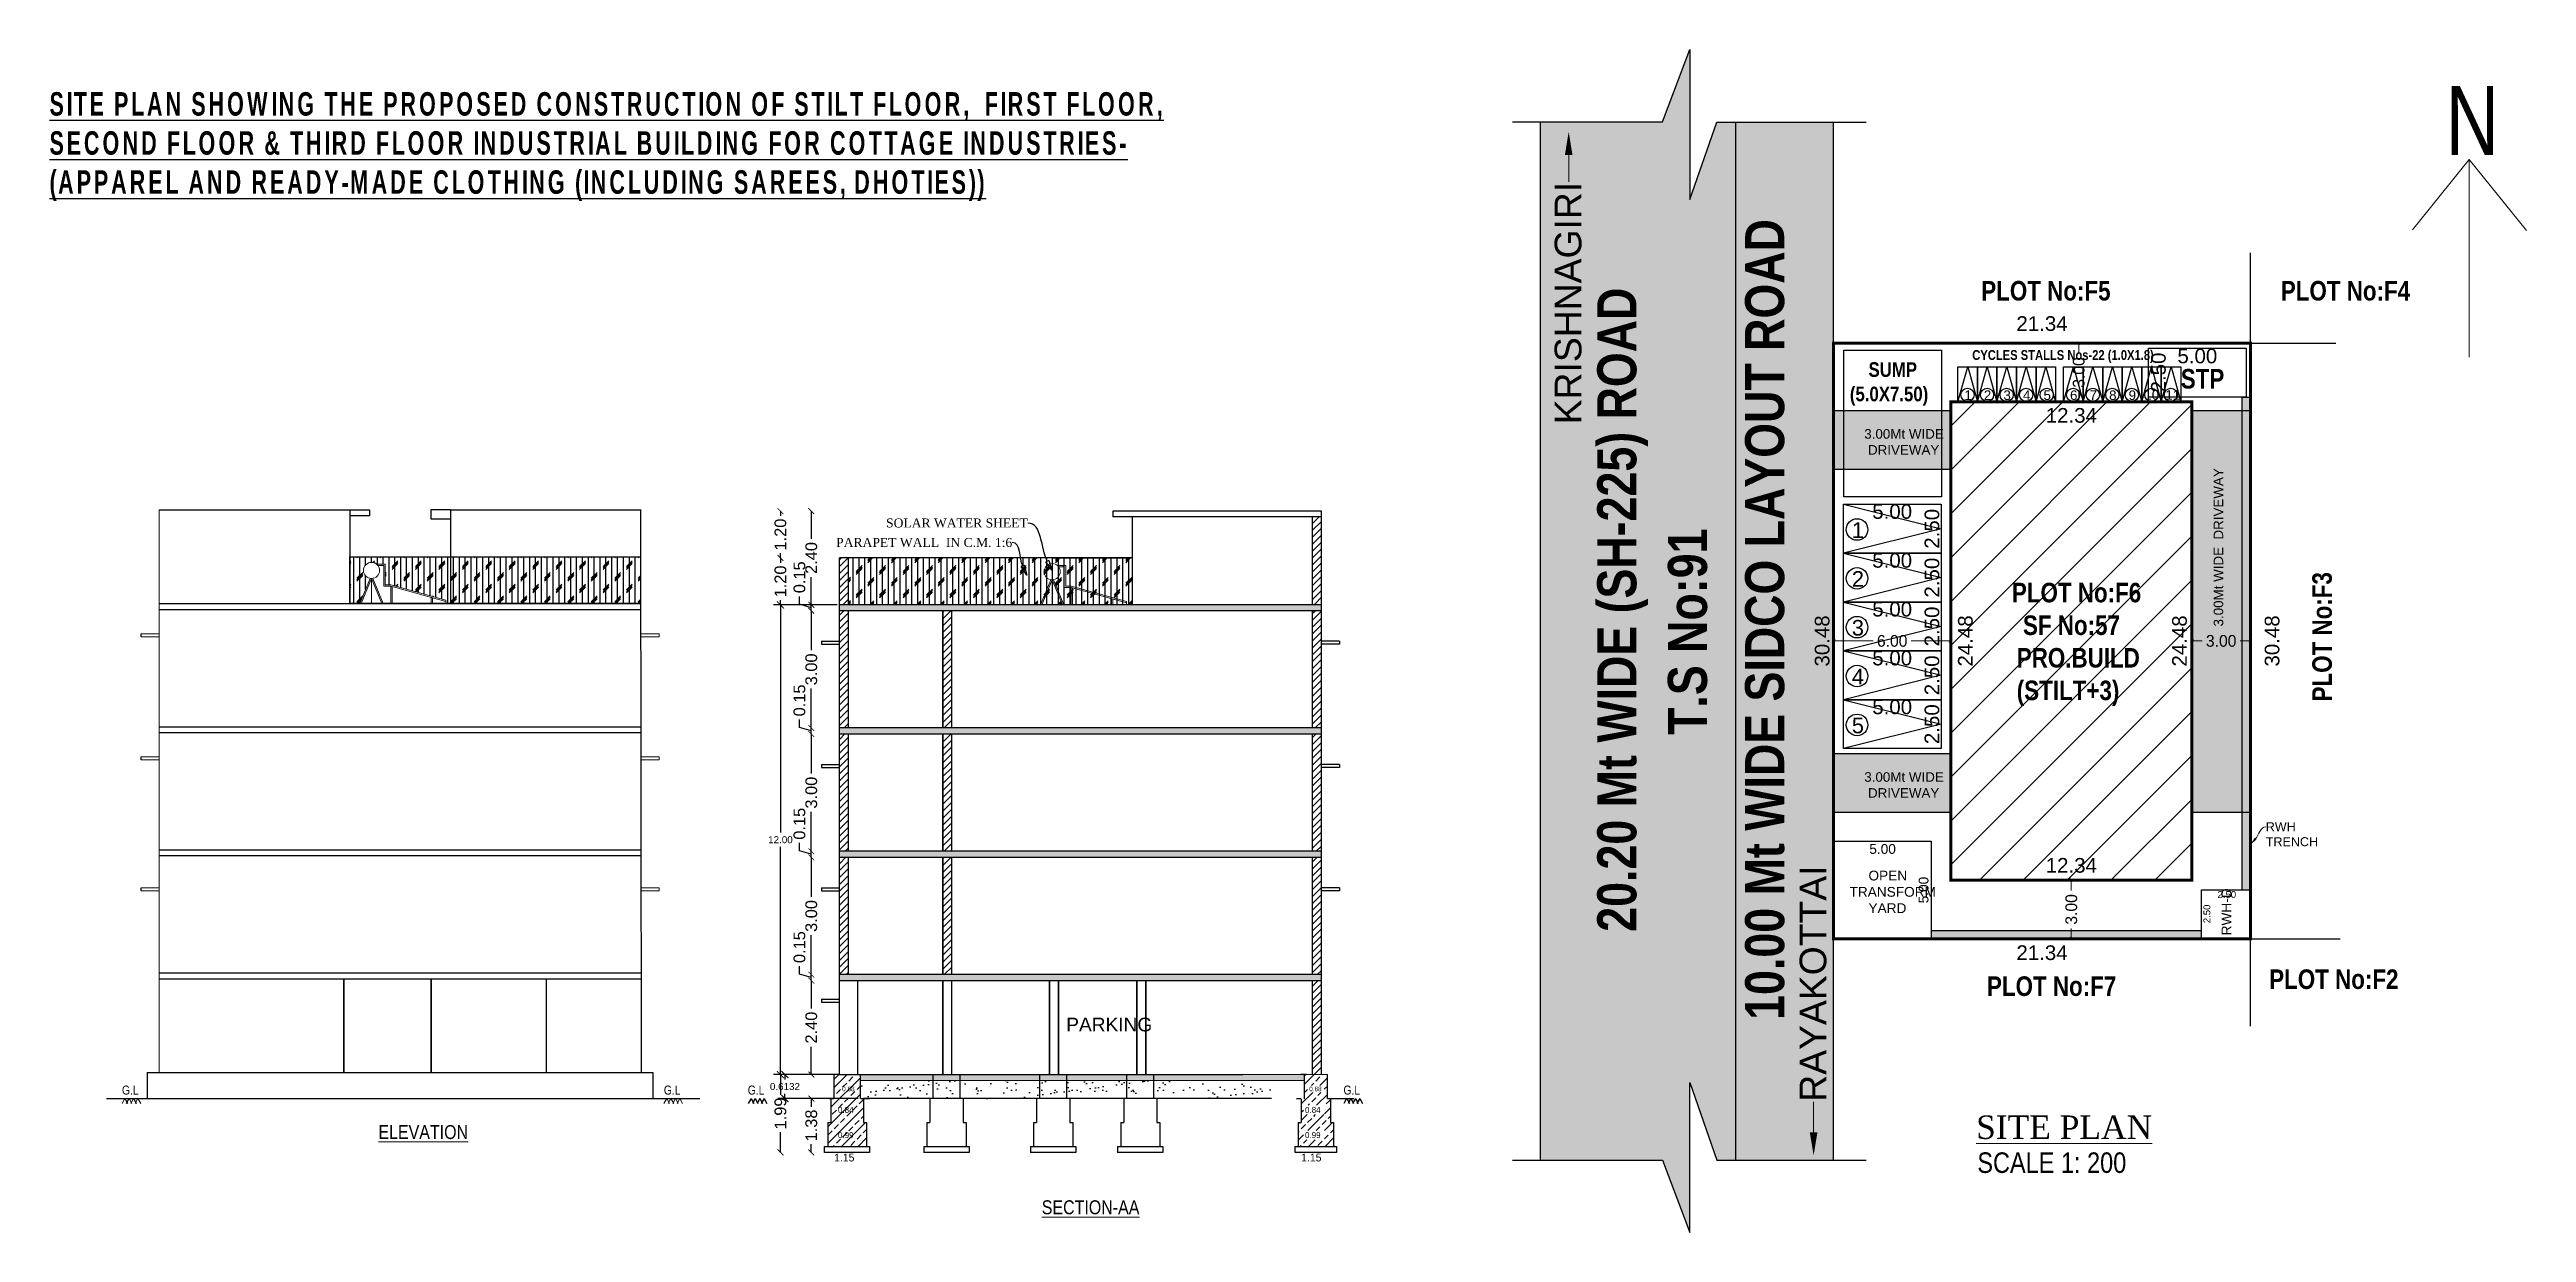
# Model space of a CAD drawing. Header units: metres. Extents: x -1559842 to -1559684, y 41615 to 41715.
# Drawn here: x -1559841.8 to -1559778.4, y 41647.5 to 41677.8 of the extents above; entities that cross this region are included whole.
import ezdxf
from ezdxf import colors
from ezdxf.entities.mleader import LeaderData, LeaderLine
from ezdxf.math import Vec2, Vec3

# ---------------------------------------------------------------- set-up
doc = ezdxf.new("R2010")
doc.units = ezdxf.units.M
doc.header["$LTSCALE"] = 750
doc.header["$MEASUREMENT"] = 0
doc.header["$PDMODE"] = 35
doc.header["$PDSIZE"] = 50
doc.linetypes.add('ACAD_ISO02W100', pattern=[15, 12, -3])
doc.linetypes.add('DASHED2', pattern=[0.375, 0.25, -0.125])
doc.layers.get('0').update_dxf_attribs({"lineweight": 5})
doc.layers.get('Defpoints').update_dxf_attribs({"lineweight": 0})
doc.layers.add('BLK_1_HT_OF_BLDG', color=5, linetype='Continuous')
doc.layers.add('BLK_1_PLINTH_HEIGHT', color=7, linetype='Continuous')
doc.layers.add('NORTH_DIRECTION', color=7, linetype='Continuous', lineweight=0)
doc.layers.add('wall', color=7, linetype='Continuous', lineweight=30)
doc.styles.add('MSV', font='swissck.ttf', dxfattribs={"height": 0.3})
doc.styles.get("Standard").update_dxf_attribs({"font": 'arial.ttf'})
doc.styles.add('sty', font='swissc.ttf', dxfattribs={"height": 10})
doc.styles.add('style', font='swissc.ttf', dxfattribs={"height": 10})
doc.styles.add('STYLE2', font='romant.shx', dxfattribs={"width": 0.8, "height": 4})
doc.styles.add('sunahari', font='framd.ttf', dxfattribs={"height": 0.3})
doc.styles.add('USA TEXT', font='GOTHIC.TTF', dxfattribs={"width": 0.8})
doc.dimstyles.new('Civil Mt', dxfattribs={"dimtxt": 0.3, "dimasz": 0.15, "dimexe": 0, "dimexo": 0, "dimgap": 0.1, "dimtad": 0, "dimzin": 0, "dimdsep": 46, "dimtxsty": 'Standard', "dimblk": 'ARCHTICK', "dimcen": 0, "dimse1": 1, "dimse2": 1, "dimclrd": 253, "dimadec": 0, "dimazin": 3, "dimtfac": 1, "dimtofl": 0, "dimtmove": 1, "dimatfit": 3, "dimfxl": 0, "dimfrac": 2, "dimtolj": 1, "dimtzin": 0, "dimarcsym": 0})
doc.dimstyles.new('CIVIL Mt.', dxfattribs={"dimscale": 0, "dimtxt": 0.2, "dimasz": 0.15, "dimexe": 0.18, "dimexo": 0.0625, "dimgap": 0.1, "dimtad": 0, "dimzin": 0, "dimdsep": 46, "dimtxsty": 'sunahari', "dimblk": 'OBLIQUE', "dimcen": 0.09, "dimse1": 1, "dimse2": 1, "dimclrd": 253, "dimclrt": 4, "dimadec": 0, "dimazin": 0, "dimtfac": 1, "dimtofl": 0, "dimtmove": 1, "dimatfit": 3, "dimfxl": 0, "dimfrac": 2, "dimtolj": 1, "dimtzin": 0, "dimarcsym": 0})
doc.dimstyles.new('SITE PLAN FMB', dxfattribs={"dimtxt": 1, "dimasz": 0.1, "dimexe": 0.1, "dimexo": 0.1, "dimgap": 0.08, "dimtad": 0, "dimzin": 0, "dimdsep": 46, "dimtxsty": 'Standard', "dimblk": 'OBLIQUE', "dimcen": 0.09, "dimse1": 1, "dimse2": 1, "dimsd1": 1, "dimsd2": 1, "dimclrd": 253, "dimclrt": 4, "dimadec": 0, "dimazin": 0, "dimtfac": 1, "dimtofl": 0, "dimtmove": 1, "dimatfit": 3, "dimfxl": 0, "dimfrac": 2, "dimtolj": 1, "dimtzin": 0, "dimarcsym": 0})
doc.dimstyles.get("Standard").update_dxf_attribs({"dimtxt": 0.18, "dimasz": 0.18, "dimexe": 0.18, "dimexo": 0.0625, "dimgap": 0.09, "dimtad": 1, "dimtih": 1, "dimtoh": 1, "dimdec": 4, "dimzin": 0, "dimdsep": 46, "dimtxsty": 'Standard', "dimblk": 'ARCHTICK', "dimcen": 0.09, "dimadec": 0, "dimazin": 0, "dimtfac": 1, "dimtdec": 4, "dimtofl": 0, "dimtmove": 0, "dimatfit": 3, "dimldrblk": 'ARCHTICK', "dimfxl": 0, "dimtolj": 1, "dimtzin": 0, "dimarcsym": 0})
pattern_1 = [(50, (-1560833.0241, 41924.9629), (0.215178055, -0.01882564), [0.0225, -0.2475]), (355, (-1560833.0241, 41924.9629), (-0.0416254, 0.22565764), [0.018, -0.198]), (100.451444, (-1560833.00617, 41924.96134), (0.173552654, 0.206831997), [0.019122058, -0.210342634]), (46.1842, (-1560833.0241, 41925.0229), (0.3201724, -0.049655784), [0.03375, -0.37125]), (96.635635, (-1560832.99742, 41925.01877), (0.28039858, 0.29223558), [0.0286831, -0.31551413]), (351.184164, (-1560833.0241, 41925.0229), (0.28039858, 0.29223558), [0.027, -0.297]), (21, (-1560832.9941, 41925.0079), (0.179072116, -0.120785667), [0.0225, -0.2475]), (326, (-1560832.9941, 41925.0079), (0.0729946, 0.217545014), [0.018, -0.198]), (71.451445, (-1560832.97918, 41924.99784), (0.252066713, 0.096759346), [0.019122057, -0.210342634]), (37.5, (-1560833.0241, 41924.962906), (0.0036479566, 0.099868156), [0, -0.1956, 0, -0.201, 0, -0.19875]), (7.5, (-1560833.0241, 41924.96291), (0.078920861, 0.118323514), [0, -0.1146, 0, -0.1911, 0, -0.07575]), (327.5, (-1560833.091, 41924.962906), (0.160146731, -0.0067664615), [0, -0.075, 0, -0.234, 0, -0.3105]), (317.5, (-1560833.121, 41924.9629), (0.17495585, 0.030031495), [0, -0.0975, 0, -0.1554, 0, -0.2205])]
pattern_2 = [(45, (-1560457.52813, 41754.53285), (-0.088388348, 0.088388348), [])]
pattern_3 = [(45, (-1560833.0241, 41924.9629), (-0.088388348, 0.088388348), [])]
pattern_4 = [(228.012788, (223.02873, 204.00534), (-12.192, -13.716), [0.205033, -20.29829]), (184.96974, (222.89157, 203.852936), (18.287999993, 1.524000087), [0.351843, -34.832429]), (132.510447, (222.54105, 203.82246), (15.240000006, -16.763999994), [0.248089, -24.560834]), (267.27369, (221.94669, 203.441456), (1.524000003, 30.48), [0.320403, -31.7198625]), (292.833654, (221.93145, 203.121416), (-7.62, 18.288), [0.31418, -31.103885]), (357.27369, (222.05337, 202.831856), (-30.48, 1.524000003), [0.320403, -31.7198625]), (37.69424, (222.37341, 202.816616), (-19.811999999, -15.240000001), [0.423716, -41.947869]), (72.255328, (222.70869, 203.075696), (10.668000003, 33.527999999), [0.400032, -39.603154]), (121.429566, (222.83061, 203.456696), (-12.192000002, 19.811999999), [0.321488, -31.8273274]), (175.23636, (222.66297, 203.73102), (16.764, -1.524), [0.367028, -17.984362]), (222.397438, (222.29721, 203.761496), (-18.287999999, -16.764000001), [0.474647, -46.9900635]), (138.814075, (223.45545, 203.42622), (-10.668, 9.144), [0.162003, -16.0383395]), (171.469234, (223.33353, 203.532896), (19.812, -3.047999997), [0.308209, -30.5127834]), (225, (223.0287, 203.5786), (-2e-16, -1.524), [0.215526, -1.939736]), (203.19859, (222.92205, 203.7615), (7.62, 3.048), [0.116065, -11.4903734]), (291.80141, (222.81537, 203.71578), (-1.524, 4.572), [0.164139, -8.042852]), (30.96376, (222.87633, 203.56338), (4.572, 3.048), [0.266592, -8.619779]), (161.56505, (223.10493, 203.70054), (3.048, -1.524), [0.192772, -4.626539]), (16.38954, (221.93145, 203.71578), (15.24, 4.572), [0.270053, -26.735296]), (70.346176, (222.19053, 203.79198), (-6.096, -16.764), [0.226559, -22.4293294]), (293.19859, (223.10493, 204.00534), (-3.048, 7.62), [0.232128, -11.37431]), (343.61046, (223.19637, 203.79198), (-15.24, 4.572), [0.270053, -26.735296]), (339.443955, (221.93145, 202.7709), (-7.62, 3.048), [0.260421, -12.7606406]), (294.77514, (222.17529, 202.67946), (-7.62000001, 16.763999996), [0.218203, -21.602156]), (66.80141, (223.12017, 202.48134), (3.048, 7.62), [0.232128, -11.37431]), (17.354025, (223.21161, 202.6947), (-19.812, -6.096), [0.25547, -25.2914256]), (69.443955, (222.37341, 202.48134), (-3.048, -7.62), [0.1302106, -12.890851]), (101.30993, (223.02873, 202.48134), (-1.524, 6.096), [0.077709, -7.693197]), (165.96376, (223.0135, 202.55754), (4.572, -1.524), [0.31418, -5.969433]), (186.009006, (222.70869, 202.633736), (15.24, 1.524), [0.29116, -28.824819]), (303.69007, (222.87633, 203.4262), (-1.524, 3.048), [0.219794, -5.275066]), (353.157227, (222.99825, 203.243336), (25.908, -3.047999999), [0.383734, -37.9896054]), (60.945396, (223.37925, 203.19762), (-6.096, -10.668), [0.156905, -15.533635]), (90, (223.4554, 203.3348), (-1.524, 1.524), [0.09144, -1.43256]), (120.256437, (222.67821, 202.67946), (6.096, -10.668), [0.21172, -20.9603645]), (48.012787, (222.57153, 202.86234), (12.192, 13.716), [0.410066, -20.093257]), (0, (222.8458, 203.1671), (1.524, 1.524), [0.39624, -1.12776]), (325.304846, (223.24209, 203.16714), (15.240000006, -10.667999992), [0.240966, -23.85559]), (254.0546, (223.4402, 203.02998), (-1.524, -6.096), [0.2218974, -10.87299]), (207.645975, (223.37925, 202.816616), (-28.956000001, -15.239999998), [0.361287, -35.767479]), (175.426079, (223.05921, 202.648976), (-19.812, 1.524), [0.382218, -37.839508])]

msp = doc.modelspace()

# ---------------------------------------------------------------- texts
at = {"color": 0, "lineweight": -3}
msp.add_text('PARKING', height=0.35, dxfattribs=at).set_placement((-1559815.74748, 41652.63847))
at = {"color": 7, "ltscale": 0.25, "style": 'sty'}
for p in [(-1559839.91426, 41651.02064, 1098.11256), (-1559826.04591, 41651.02064, -32916.1219)]:
    msp.add_text('G.L', height=0.23, dxfattribs=at).set_placement(p)
at = {"color": 0, "lineweight": -2}
for s, height, style, p in [('G.L', 0.23, 'sty', (-1559823.89717, 41651.02064, -37184.67974)), ('0.68', 0.118555, 'sunahari', (-1559821.48261, 41651.10599)), ('0.68', 0.118555, 'sunahari', (-1559809.52984, 41651.10606)), ('G.L', 0.23, 'sty', (-1559808.65356, 41651.02064, -64799.30979)), ('0.84', 0.15292, 'sunahari', (-1559821.5898, 41650.55223)), ('0.84', 0.15292, 'sunahari', (-1559809.63703, 41650.5523)), ('0.99', 0.15292, 'sunahari', (-1559821.5898, 41649.90691)), ('0.99', 0.15292, 'sunahari', (-1559809.63703, 41649.90698))]:
    msp.add_text(s, height=height, dxfattribs=dict(at, style=style)).set_placement(p)
at = {"color": 7, "lineweight": 20, "style": 'style'}
for s, p in [('%%UELEVATION', (-1559833.35052, 41649.88287, -1420.40604)), ('%%USECTION-AA', (-1559816.37411, 41647.95831, -249.30215))]:
    msp.add_text(s, height=0.3569639, dxfattribs=at).set_placement(p)
at = {"color": 7, "style": 'MSV'}
msp.add_text('SCALE 1: 200', height=0.525, dxfattribs=at).set_placement((-1559792.43098, 41649.01592))
at = {"color": 0, "lineweight": -2, "ltscale": 0.25, "insert": (-1559841.7674, 41676.67291), "char_height": 0.6, "width": 65.9097723, "attachment_point": 1, "style": 'STYLE2'}
msp.add_mtext('\\A1;{\\fSwis721 BlkCn BT|b1|i0|c0|p34;\\T1.2;\\L\\C152;SITE PLAN SHOWING THE PROPOSED CONSTRUCTION OF STILT FLOOR,  FIRST FLOOR, \\PSECOND FLOOR & THIRD FLOOR INDUSTRIAL BUILDING FOR COTTAGE INDUSTRIES-\\H1.87817x; \\H0.53243x;\\P(APPAREL AND READY-MADE CLOTHING (INCLUDING SAREES, DHOTIES)) \\H1.58529x; }', dxfattribs=at)
at = {"color": 7, "insert": (-1559804.30804, 41650.48583), "char_height": 0.6, "attachment_point": 1, "style": 'MSV'}
msp.add_mtext_dynamic_manual_height_columns('{\\fTimes New Roman|b0|i0|c0|p18;\\W8.71397;\\L      \\W1;SITE PLAN}', width=27.4973081, gutter_width=12.5, heights=[0], dxfattribs=at)
at = {"color": 4, "lineweight": -2, "char_height": 0.2, "width": 2.5946763, "attachment_point": 5, "style": 'sunahari'}
for insert in [(-1559821.4281, 41649.40842), (-1559809.47533, 41649.40849)]:
    msp.add_mtext('\\A1;{\\C0;1.15}', dxfattribs=dict(at, insert=insert))
at = {"layer": 'NORTH_DIRECTION', "insert": (-1559780.44478, 41676.83189), "char_height": 1.77107, "attachment_point": 1, "style": 'USA TEXT'}
msp.add_mtext_dynamic_manual_height_columns('N', width=1.1850696, gutter_width=30, heights=[2.65126], dxfattribs=at)

# ---------------------------------------------------------------- blocks, each defined once
blk = doc.blocks.new('_ClosedBlank')
at = {"color": 0, "linetype": 'ByBlock', "lineweight": -2}
for p, q in [((-1, 0.17), (0, 0)), ((-1, 0.17), (-1, -0.17)), ((0, 0), (-1, -0.17))]:
    blk.add_line(p, q, dxfattribs=at)
blk = doc.blocks.new('_ArchTick')
at = {"color": 0, "linetype": 'ByBlock', "const_width": 0.15}
blk.add_lwpolyline([(-0.5, -0.5), (0.5, 0.5)], dxfattribs=at)
blk = doc.blocks.new('*D505')
at = {"color": 253, "lineweight": -2}
for p, q in [((-1559822.272, 41653.936), (-1559822.272, 41653.226)), ((-1559822.272, 41651.532), (-1559822.272, 41652.243))]:
    blk.add_line(p, q, dxfattribs=at)
at = {"layer": 'Defpoints', "color": 0}
for p in [(-1559822.272, 41653.936), (-1559821.548, 41653.936), (-1559821.548, 41651.532)]:
    blk.add_point(p, dxfattribs=at)
at = {"color": 253, "lineweight": -2, "xscale": 0.15, "yscale": 0.15, "zscale": 0.15}
for p, rotation in [((-1559822.272, 41653.936), 90), ((-1559822.272, 41651.532), 270)]:
    blk.add_blockref('_ArchTick', p, dxfattribs=dict(at, rotation=rotation))
at = {"color": 0, "lineweight": -3, "insert": (-1559822.272, 41652.734), "char_height": 0.3, "attachment_point": 5, "rotation": 90}
blk.add_mtext('\\A1;2.40', dxfattribs=at)
blk = doc.blocks.new('*D399')
at = {"color": 253, "lineweight": -2}
for p, q in [((-1559822.575, 41654.104), (-1559822.575, 41654.304)), ((-1559822.272, 41654.013), (-1559822.575, 41654.104)), ((-1559822.272, 41654.089), (-1559822.272, 41654.239)), ((-1559822.272, 41653.936), (-1559822.272, 41654.089)), ((-1559822.272, 41653.936), (-1559822.272, 41653.786))]:
    blk.add_line(p, q, dxfattribs=at)
at = {"layer": 'Defpoints', "color": 0}
for p in [(-1559822.272, 41654.089), (-1559820.897, 41654.089), (-1559809.397, 41653.936)]:
    blk.add_point(p, dxfattribs=at)
at = {"color": 253, "lineweight": -2, "xscale": 0.15, "yscale": 0.15, "zscale": 0.15}
for p, rotation in [((-1559822.272, 41654.089), 270), ((-1559822.272, 41653.936), 90)]:
    blk.add_blockref('_ArchTick', p, dxfattribs=dict(at, rotation=rotation))
at = {"color": 0, "lineweight": -3, "insert": (-1559822.575, 41654.794), "char_height": 0.3, "attachment_point": 5, "rotation": 90}
blk.add_mtext('\\A1;0.15', dxfattribs=at)
blk = doc.blocks.new('*D400')
at = {"color": 253, "lineweight": -2}
for p, q in [((-1559822.272, 41657.092), (-1559822.272, 41656.08)), ((-1559822.272, 41654.089), (-1559822.272, 41655.102))]:
    blk.add_line(p, q, dxfattribs=at)
at = {"layer": 'Defpoints', "color": 0}
for p in [(-1559822.272, 41657.092), (-1559820.897, 41657.092), (-1559809.397, 41654.089)]:
    blk.add_point(p, dxfattribs=at)
at = {"color": 253, "lineweight": -2, "xscale": 0.15, "yscale": 0.15, "zscale": 0.15}
for p, rotation in [((-1559822.272, 41657.092), 90), ((-1559822.272, 41654.089), 270)]:
    blk.add_blockref('_ArchTick', p, dxfattribs=dict(at, rotation=rotation))
at = {"color": 0, "lineweight": -3, "insert": (-1559822.272, 41655.591), "char_height": 0.3, "attachment_point": 5, "rotation": 90}
blk.add_mtext('\\A1;3.00', dxfattribs=at)
blk = doc.blocks.new('*D401')
at = {"color": 253, "lineweight": -2}
for p, q in [((-1559822.575, 41657.26), (-1559822.575, 41657.46)), ((-1559822.272, 41657.169), (-1559822.575, 41657.26)), ((-1559822.272, 41657.246), (-1559822.272, 41657.396)), ((-1559822.272, 41657.092), (-1559822.272, 41657.246)), ((-1559822.272, 41657.092), (-1559822.272, 41656.942))]:
    blk.add_line(p, q, dxfattribs=at)
at = {"layer": 'Defpoints', "color": 0}
for p in [(-1559822.272, 41657.246), (-1559820.897, 41657.246), (-1559809.397, 41657.092)]:
    blk.add_point(p, dxfattribs=at)
at = {"color": 253, "lineweight": -2, "xscale": 0.15, "yscale": 0.15, "zscale": 0.15}
for p, rotation in [((-1559822.272, 41657.246), 270), ((-1559822.272, 41657.092), 90)]:
    blk.add_blockref('_ArchTick', p, dxfattribs=dict(at, rotation=rotation))
at = {"color": 0, "lineweight": -3, "insert": (-1559822.575, 41657.951), "char_height": 0.3, "attachment_point": 5, "rotation": 90}
blk.add_mtext('\\A1;0.15', dxfattribs=at)
blk = doc.blocks.new('*D402')
at = {"color": 253, "lineweight": -2}
for p, q in [((-1559822.272, 41660.249), (-1559822.272, 41659.236)), ((-1559822.272, 41657.246), (-1559822.272, 41658.258))]:
    blk.add_line(p, q, dxfattribs=at)
at = {"layer": 'Defpoints', "color": 0}
for p in [(-1559822.272, 41660.249), (-1559820.897, 41660.249), (-1559809.397, 41657.246)]:
    blk.add_point(p, dxfattribs=at)
at = {"color": 253, "lineweight": -2, "xscale": 0.15, "yscale": 0.15, "zscale": 0.15}
for p, rotation in [((-1559822.272, 41660.249), 90), ((-1559822.272, 41657.246), 270)]:
    blk.add_blockref('_ArchTick', p, dxfattribs=dict(at, rotation=rotation))
at = {"color": 0, "lineweight": -3, "insert": (-1559822.272, 41658.747), "char_height": 0.3, "attachment_point": 5, "rotation": 90}
blk.add_mtext('\\A1;3.00', dxfattribs=at)
blk = doc.blocks.new('*D403')
at = {"color": 253, "lineweight": -2}
for p, q in [((-1559822.575, 41660.417), (-1559822.575, 41660.617)), ((-1559822.272, 41660.326), (-1559822.575, 41660.417)), ((-1559822.272, 41660.402), (-1559822.272, 41660.552)), ((-1559822.272, 41660.249), (-1559822.272, 41660.402)), ((-1559822.272, 41660.249), (-1559822.272, 41660.099))]:
    blk.add_line(p, q, dxfattribs=at)
at = {"layer": 'Defpoints', "color": 0}
for p in [(-1559822.272, 41660.402), (-1559820.897, 41660.402), (-1559820.897, 41660.249)]:
    blk.add_point(p, dxfattribs=at)
at = {"color": 253, "lineweight": -2, "xscale": 0.15, "yscale": 0.15, "zscale": 0.15}
for p, rotation in [((-1559822.272, 41660.402), 270), ((-1559822.272, 41660.249), 90)]:
    blk.add_blockref('_ArchTick', p, dxfattribs=dict(at, rotation=rotation))
at = {"color": 0, "lineweight": -3, "insert": (-1559822.575, 41661.107), "char_height": 0.3, "attachment_point": 5, "rotation": 90}
blk.add_mtext('\\A1;0.15', dxfattribs=at)
blk = doc.blocks.new('*D404')
at = {"color": 253, "lineweight": -2}
for p, q in [((-1559822.272, 41663.402), (-1559822.272, 41662.391)), ((-1559822.272, 41660.402), (-1559822.272, 41661.413))]:
    blk.add_line(p, q, dxfattribs=at)
at = {"layer": 'Defpoints', "color": 0}
for p in [(-1559822.272, 41663.402), (-1559820.897, 41663.402), (-1559820.897, 41660.402)]:
    blk.add_point(p, dxfattribs=at)
at = {"color": 253, "lineweight": -2, "xscale": 0.15, "yscale": 0.15, "zscale": 0.15}
for p, rotation in [((-1559822.272, 41663.402), 90), ((-1559822.272, 41660.402), 270)]:
    blk.add_blockref('_ArchTick', p, dxfattribs=dict(at, rotation=rotation))
at = {"color": 0, "lineweight": -3, "insert": (-1559822.272, 41661.902), "char_height": 0.3, "attachment_point": 5, "rotation": 90}
blk.add_mtext('\\A1;3.00', dxfattribs=at)
blk = doc.blocks.new('*D405')
at = {"color": 253, "lineweight": -2}
for p, q in [((-1559822.575, 41663.568), (-1559822.575, 41663.768)), ((-1559822.272, 41663.477), (-1559822.575, 41663.568)), ((-1559822.272, 41663.552), (-1559822.272, 41663.702)), ((-1559822.272, 41663.402), (-1559822.272, 41663.552)), ((-1559822.272, 41663.402), (-1559822.272, 41663.252))]:
    blk.add_line(p, q, dxfattribs=at)
at = {"layer": 'Defpoints', "color": 0}
for p in [(-1559822.272, 41663.552), (-1559820.897, 41663.552), (-1559820.897, 41663.402)]:
    blk.add_point(p, dxfattribs=at)
at = {"color": 253, "lineweight": -2, "xscale": 0.15, "yscale": 0.15, "zscale": 0.15}
for p, rotation in [((-1559822.272, 41663.552), 270), ((-1559822.272, 41663.402), 90)]:
    blk.add_blockref('_ArchTick', p, dxfattribs=dict(at, rotation=rotation))
at = {"color": 0, "lineweight": -3, "insert": (-1559822.575, 41664.259), "char_height": 0.3, "attachment_point": 5, "rotation": 90}
blk.add_mtext('\\A1;0.15', dxfattribs=at)
blk = doc.blocks.new('*D406')
at = {"color": 253, "lineweight": -2}
for p, q in [((-1559822.272, 41665.952), (-1559822.272, 41665.244)), ((-1559822.272, 41663.552), (-1559822.272, 41664.261))]:
    blk.add_line(p, q, dxfattribs=at)
at = {"layer": 'Defpoints', "color": 0}
for p in [(-1559822.272, 41665.952), (-1559820.897, 41665.952), (-1559820.897, 41663.552)]:
    blk.add_point(p, dxfattribs=at)
at = {"color": 253, "lineweight": -2, "xscale": 0.15, "yscale": 0.15, "zscale": 0.15}
for p, rotation in [((-1559822.272, 41665.952), 90), ((-1559822.272, 41663.552), 270)]:
    blk.add_blockref('_ArchTick', p, dxfattribs=dict(at, rotation=rotation))
at = {"color": 0, "lineweight": -3, "insert": (-1559822.272, 41664.752), "char_height": 0.3, "attachment_point": 5, "rotation": 90}
blk.add_mtext('\\A1;2.40', dxfattribs=at)
blk = doc.blocks.new('*D407')
at = {"layer": 'BLK_1_HT_OF_BLDG', "color": 0, "lineweight": -2}
for p, q in [((-1559821.611, 41663.552), (-1559823.242, 41663.552)), ((-1559823.062, 41663.552), (-1559823.062, 41657.724)), ((-1559823.062, 41651.532), (-1559823.062, 41657.36)), ((-1559821.761, 41651.532), (-1559823.242, 41651.532))]:
    blk.add_line(p, q, dxfattribs=at)
at = {"layer": 'Defpoints', "color": 0}
for p in [(-1559823.062, 41663.552), (-1559821.548, 41663.552), (-1559821.698, 41651.532)]:
    blk.add_point(p, dxfattribs=at)
at = {"layer": 'BLK_1_HT_OF_BLDG', "color": 0, "lineweight": -2, "xscale": 0.18, "yscale": 0.18, "zscale": 0.18}
for p, rotation in [((-1559823.062, 41663.552), 90), ((-1559823.062, 41651.532), 270)]:
    blk.add_blockref('_ArchTick', p, dxfattribs=dict(at, rotation=rotation))
at = {"layer": 'BLK_1_HT_OF_BLDG', "color": 0, "insert": (-1559823.062, 41657.542), "char_height": 0.18, "attachment_point": 5}
blk.add_mtext('\\A1;12.00', dxfattribs=at)
blk = doc.blocks.new('*D506')
at = {"color": 253, "lineweight": -2}
for p, q in [((-1559823.062, 41664.752), (-1559823.062, 41664.627)), ((-1559823.062, 41663.552), (-1559823.062, 41663.677))]:
    blk.add_line(p, q, dxfattribs=at)
at = {"layer": 'Defpoints', "color": 0}
for p in [(-1559823.062, 41664.752), (-1559821.548, 41664.752), (-1559821.548, 41663.552)]:
    blk.add_point(p, dxfattribs=at)
at = {"color": 253, "lineweight": -2, "xscale": 0.15, "yscale": 0.15, "zscale": 0.15}
for p, rotation in [((-1559823.062, 41664.752), 90), ((-1559823.062, 41663.552), 270)]:
    blk.add_blockref('_ArchTick', p, dxfattribs=dict(at, rotation=rotation))
at = {"color": 0, "lineweight": -3, "insert": (-1559823.062, 41664.152), "char_height": 0.3, "attachment_point": 5, "rotation": 90}
blk.add_mtext('\\A1;1.20', dxfattribs=at)
blk = doc.blocks.new('*D507')
at = {"color": 253, "lineweight": -2}
for p, q in [((-1559823.062, 41665.952), (-1559823.062, 41665.827)), ((-1559823.062, 41664.752), (-1559823.062, 41664.877))]:
    blk.add_line(p, q, dxfattribs=at)
at = {"layer": 'Defpoints', "color": 0}
for p in [(-1559823.062, 41665.952), (-1559814.057, 41665.952), (-1559821.548, 41664.752)]:
    blk.add_point(p, dxfattribs=at)
at = {"color": 253, "lineweight": -2, "xscale": 0.15, "yscale": 0.15, "zscale": 0.15}
for p, rotation in [((-1559823.062, 41665.952), 90), ((-1559823.062, 41664.752), 270)]:
    blk.add_blockref('_ArchTick', p, dxfattribs=dict(at, rotation=rotation))
at = {"color": 0, "lineweight": -3, "insert": (-1559823.062, 41665.352), "char_height": 0.3, "attachment_point": 5, "rotation": 90}
blk.add_mtext('\\A1;1.20', dxfattribs=at)
blk = doc.blocks.new('*D508')
at = {"layer": 'BLK_1_PLINTH_HEIGHT', "color": 0, "lineweight": -2, "ltscale": 400}
for p, q in [((-1559821.611, 41651.532), (-1559823.127, 41651.532)), ((-1559822.947, 41651.532), (-1559822.947, 41651.408)), ((-1559821.077, 41650.919), (-1559823.127, 41650.919)), ((-1559822.947, 41650.919), (-1559822.947, 41651.044))]:
    blk.add_line(p, q, dxfattribs=at)
at = {"layer": 'Defpoints', "color": 0, "ltscale": 400}
for p in [(-1559821.548, 41651.532), (-1559822.947, 41650.919), (-1559821.015, 41650.919)]:
    blk.add_point(p, dxfattribs=at)
at = {"layer": 'BLK_1_PLINTH_HEIGHT', "color": 0, "lineweight": -2, "ltscale": 400, "xscale": 0.18, "yscale": 0.18, "zscale": 0.18}
for p, rotation in [((-1559822.947, 41651.532), 90), ((-1559822.947, 41650.919), 270)]:
    blk.add_blockref('_ArchTick', p, dxfattribs=dict(at, rotation=rotation))
at = {"layer": 'BLK_1_PLINTH_HEIGHT', "color": 0, "ltscale": 400, "insert": (-1559822.947, 41651.226), "char_height": 0.18, "attachment_point": 5}
blk.add_mtext('\\A1;0.6132', dxfattribs=at)
blk = doc.blocks.new('*D509')
at = {"color": 253, "lineweight": -2}
for p, q in [((-1559822.272, 41650.919), (-1559822.272, 41650.706)), ((-1559822.272, 41649.541), (-1559822.272, 41649.754))]:
    blk.add_line(p, q, dxfattribs=at)
at = {"layer": 'Defpoints', "color": 0}
for p in [(-1559820.975, 41650.919), (-1559822.272, 41649.541), (-1559820.975, 41649.541)]:
    blk.add_point(p, dxfattribs=at)
at = {"color": 253, "lineweight": -2, "xscale": 0.15, "yscale": 0.15, "zscale": 0.15}
for p, rotation in [((-1559822.272, 41650.919), 90), ((-1559822.272, 41649.541), 270)]:
    blk.add_blockref('_ArchTick', p, dxfattribs=dict(at, rotation=rotation))
at = {"color": 0, "lineweight": -3, "insert": (-1559822.272, 41650.23), "char_height": 0.3, "attachment_point": 5, "rotation": 90}
blk.add_mtext('\\A1;1.38', dxfattribs=at)
blk = doc.blocks.new('*D510')
at = {"color": 253, "lineweight": -2}
for p, q in [((-1559823.062, 41651.532), (-1559823.062, 41651.013)), ((-1559823.062, 41649.541), (-1559823.062, 41650.061))]:
    blk.add_line(p, q, dxfattribs=at)
at = {"layer": 'Defpoints', "color": 0}
for p in [(-1559821.548, 41651.532), (-1559823.062, 41649.541), (-1559821.548, 41649.541)]:
    blk.add_point(p, dxfattribs=at)
at = {"color": 253, "lineweight": -2, "xscale": 0.15, "yscale": 0.15, "zscale": 0.15}
for p, rotation in [((-1559823.062, 41651.532), 90), ((-1559823.062, 41649.541), 270)]:
    blk.add_blockref('_ArchTick', p, dxfattribs=dict(at, rotation=rotation))
at = {"color": 0, "lineweight": -3, "insert": (-1559823.062, 41650.537), "char_height": 0.3, "attachment_point": 5, "rotation": 90}
blk.add_mtext('\\A1;1.99', dxfattribs=at)
blk = doc.blocks.new('*D358')
at = {"layer": 'Defpoints', "color": 0}
for p in [(-69.3, -281.1), (-90.64, -282.1), (-69.3, -282.1)]:
    blk.add_point(p, dxfattribs=at)
at = {"color": 7, "lineweight": 25, "insert": (-79.97, -281.1), "char_height": 0.75, "attachment_point": 5}
blk.add_mtext('\\A1;21.34', dxfattribs=at)
blk = doc.blocks.new('_Oblique')
at = {"color": 0, "linetype": 'ByBlock', "lineweight": -2}
blk.add_line((-0.5, -0.5), (0.5, 0.5), dxfattribs=at)
blk = doc.blocks.new('*D359')
at = {"layer": 'Defpoints', "color": 0}
for p in [(-69.3, -282.1), (-69.3, -312.58), (-68.19, -312.58)]:
    blk.add_point(p, dxfattribs=at)
at = {"color": 7, "lineweight": 25, "insert": (-68.19, -297.34), "char_height": 0.75, "attachment_point": 5, "rotation": 90}
blk.add_mtext('\\A1;30.48', dxfattribs=at)
blk = doc.blocks.new('*D360')
at = {"layer": 'Defpoints', "color": 0}
for p in [(-90.64, -312.58), (-69.3, -312.58), (-90.64, -313.3)]:
    blk.add_point(p, dxfattribs=at)
at = {"color": 7, "lineweight": 25, "insert": (-79.97, -313.3), "char_height": 0.75, "attachment_point": 5}
blk.add_mtext('\\A1;21.34', dxfattribs=at)
blk = doc.blocks.new('*D361')
at = {"layer": 'Defpoints', "color": 0}
for p in [(-90.64, -282.1), (-91.22, -312.58), (-90.64, -312.58)]:
    blk.add_point(p, dxfattribs=at)
at = {"color": 7, "lineweight": 25, "insert": (-91.22, -297.34), "char_height": 0.75, "attachment_point": 5, "rotation": 90}
blk.add_mtext('\\A1;30.48', dxfattribs=at)
blk = doc.blocks.new('*D362')
at = {"layer": 'Defpoints', "color": 0}
for p in [(-84.64, -285.1), (-72.3, -285.1), (-84.64, -285.8)]:
    blk.add_point(p, dxfattribs=at)
at = {"color": 7, "lineweight": 25, "insert": (-78.47, -285.8), "char_height": 0.75, "attachment_point": 5}
blk.add_mtext('\\A1;12.34', dxfattribs=at)
blk = doc.blocks.new('*D363')
at = {"layer": 'Defpoints', "color": 0}
for p in [(-84.64, -285.1), (-84.64, -309.58), (-83.89, -309.58)]:
    blk.add_point(p, dxfattribs=at)
at = {"color": 7, "lineweight": 25, "insert": (-83.89, -297.34), "char_height": 0.75, "attachment_point": 5, "rotation": 90}
blk.add_mtext('\\A1;24.48', dxfattribs=at)
blk = doc.blocks.new('*D364')
at = {"layer": 'Defpoints', "color": 0}
for p in [(-84.64, -308.83), (-84.64, -309.58), (-72.3, -309.58)]:
    blk.add_point(p, dxfattribs=at)
at = {"color": 7, "lineweight": 25, "insert": (-78.47, -308.83), "char_height": 0.75, "attachment_point": 5}
blk.add_mtext('\\A1;12.34', dxfattribs=at)
blk = doc.blocks.new('*D365')
at = {"layer": 'Defpoints', "color": 0}
for p in [(-72.93, -285.1), (-72.3, -285.1), (-72.3, -309.58)]:
    blk.add_point(p, dxfattribs=at)
at = {"color": 7, "lineweight": 25, "insert": (-72.93, -297.34), "char_height": 0.75, "attachment_point": 5, "rotation": 90}
blk.add_mtext('\\A1;24.48', dxfattribs=at)
blk = doc.blocks.new('*D366')
at = {"layer": 'Defpoints', "color": 0, "ltscale": 0.25}
for p in [(-78.09, -282.1), (-78.09, -282.1), (-78.09, -285.1)]:
    blk.add_point(p, dxfattribs=at)
at = {"layer": 'wall', "color": 253, "lineweight": -2, "ltscale": 0.25}
for p, q in [((-78.09, -282.1), (-78.09, -282.63)), ((-78.09, -285.1), (-78.09, -284.58))]:
    blk.add_line(p, q, dxfattribs=at)
at = {"layer": 'wall', "color": 253, "lineweight": -2, "ltscale": 0.25, "xscale": 0.15, "yscale": 0.15, "zscale": 0.15}
for p, rotation in [((-78.09, -282.1), 90), ((-78.09, -285.1), 270)]:
    blk.add_blockref('_Oblique', p, dxfattribs=dict(at, rotation=rotation))
at = {"layer": 'wall', "color": 7, "ltscale": 0.25, "insert": (-78.09, -283.6), "char_height": 0.6, "attachment_point": 5, "rotation": 90, "style": 'sunahari'}
blk.add_mtext('\\A1;{\\C1;3.00}', dxfattribs=at)
blk = doc.blocks.new('*D367')
at = {"layer": 'Defpoints', "color": 0, "ltscale": 0.25}
for p in [(-78.47, -309.58), (-78.47, -312.58), (-78.47, -312.58)]:
    blk.add_point(p, dxfattribs=at)
at = {"layer": 'wall', "color": 253, "lineweight": -2, "ltscale": 0.25}
for p, q in [((-78.47, -309.58), (-78.47, -310.11)), ((-78.47, -312.58), (-78.47, -312.06))]:
    blk.add_line(p, q, dxfattribs=at)
at = {"layer": 'wall', "color": 253, "lineweight": -2, "ltscale": 0.25, "xscale": 0.15, "yscale": 0.15, "zscale": 0.15}
for p, rotation in [((-78.47, -309.58), 90), ((-78.47, -312.58), 270)]:
    blk.add_blockref('_Oblique', p, dxfattribs=dict(at, rotation=rotation))
at = {"layer": 'wall', "color": 7, "ltscale": 0.25, "insert": (-78.47, -311.08), "char_height": 0.6, "attachment_point": 5, "rotation": 90, "style": 'sunahari'}
blk.add_mtext('\\A1;{\\C1;3.00}', dxfattribs=at)
blk = doc.blocks.new('*D368')
at = {"layer": 'Defpoints', "color": 0, "ltscale": 0.25}
for p in [(-72.3, -297.34), (-69.3, -297.34), (-69.3, -297.34)]:
    blk.add_point(p, dxfattribs=at)
at = {"layer": 'wall', "color": 253, "lineweight": -2, "ltscale": 0.25}
for p, q in [((-72.3, -297.34), (-71.78, -297.34)), ((-69.3, -297.34), (-69.83, -297.34))]:
    blk.add_line(p, q, dxfattribs=at)
at = {"layer": 'wall', "color": 253, "lineweight": -2, "ltscale": 0.25, "xscale": 0.15, "yscale": 0.15, "zscale": 0.15, "rotation": 180}
blk.add_blockref('_Oblique', (-72.3, -297.34), dxfattribs=at)
at = {"layer": 'wall', "color": 253, "lineweight": -2, "ltscale": 0.25, "xscale": 0.15, "yscale": 0.15, "zscale": 0.15}
blk.add_blockref('_Oblique', (-69.3, -297.34), dxfattribs=at)
at = {"layer": 'wall', "color": 7, "ltscale": 0.25, "insert": (-70.8, -297.34), "char_height": 0.6, "attachment_point": 5, "style": 'sunahari'}
blk.add_mtext('\\A1;{\\C1;3.00}', dxfattribs=at)
blk = doc.blocks.new('*D369')
at = {"layer": 'Defpoints', "color": 0, "ltscale": 0.25}
for p in [(-90.64, -297.34), (-90.64, -297.34), (-84.64, -297.34)]:
    blk.add_point(p, dxfattribs=at)
at = {"layer": 'wall', "color": 253, "lineweight": -2, "ltscale": 0.25}
for p, q in [((-90.64, -297.34), (-88.61, -297.34)), ((-84.64, -297.34), (-86.67, -297.34))]:
    blk.add_line(p, q, dxfattribs=at)
at = {"layer": 'wall', "color": 253, "lineweight": -2, "ltscale": 0.25, "xscale": 0.15, "yscale": 0.15, "zscale": 0.15, "rotation": 180}
blk.add_blockref('_Oblique', (-90.64, -297.34), dxfattribs=at)
at = {"layer": 'wall', "color": 253, "lineweight": -2, "ltscale": 0.25, "xscale": 0.15, "yscale": 0.15, "zscale": 0.15}
blk.add_blockref('_Oblique', (-84.64, -297.34), dxfattribs=at)
at = {"layer": 'wall', "color": 7, "ltscale": 0.25, "insert": (-87.64, -297.34), "char_height": 0.6, "attachment_point": 5, "style": 'sunahari'}
blk.add_mtext('\\A1;{\\C1;6.00}', dxfattribs=at)
blk = doc.blocks.new('*D370')
at = {"layer": 'Defpoints', "color": 0}
for p in [(-74.52, -282.35), (-74.52, -284.85), (-74.01, -284.85)]:
    blk.add_point(p, dxfattribs=at)
at = {"color": 7, "lineweight": 25, "insert": (-74.01, -283.6), "char_height": 0.75, "attachment_point": 5, "rotation": 90}
blk.add_mtext('\\A1;2.50', dxfattribs=at)
blk = doc.blocks.new('*D371')
at = {"layer": 'Defpoints', "color": 0}
for p in [(-74.52, -282.35), (-69.52, -282.35), (-69.52, -282.76)]:
    blk.add_point(p, dxfattribs=at)
at = {"color": 7, "lineweight": 25, "insert": (-72.02, -282.76), "char_height": 0.75, "attachment_point": 5}
blk.add_mtext('\\A1;5.00', dxfattribs=at)
blk = doc.blocks.new('*D372')
at = {"layer": 'Defpoints', "color": 0}
for p in [(-90.64, -307.58), (-85.64, -307.58), (-90.64, -308.12)]:
    blk.add_point(p, dxfattribs=at)
at = {"color": 7, "lineweight": 25, "insert": (-88.13, -307.99), "char_height": 0.75, "attachment_point": 5}
blk.add_mtext('\\A1;{\\H0.66667x;5.00}', dxfattribs=at)
blk = doc.blocks.new('*D373')
at = {"layer": 'Defpoints', "color": 0}
for p in [(-85.64, -307.58), (-86.09, -312.58), (-85.64, -312.58)]:
    blk.add_point(p, dxfattribs=at)
at = {"color": 7, "lineweight": 25, "insert": (-86.03, -310.09), "char_height": 0.75, "attachment_point": 5, "rotation": 90}
blk.add_mtext('\\A1;{\\H0.66667x;5.00}', dxfattribs=at)
blk = doc.blocks.new('*D374')
at = {"layer": 'Defpoints', "color": 0}
for p in [(-71.8, -310.08), (-69.3, -310.08), (-69.3, -310.43)]:
    blk.add_point(p, dxfattribs=at)
at = {"color": 7, "lineweight": 25, "insert": (-70.51, -310.32), "char_height": 0.75, "attachment_point": 5}
blk.add_mtext('\\A1;{\\H0.46667x;2.50}', dxfattribs=at)
blk = doc.blocks.new('*D375')
at = {"layer": 'Defpoints', "color": 0}
for p in [(-71.8, -310.08), (-71.44, -310.08), (-71.8, -312.58)]:
    blk.add_point(p, dxfattribs=at)
at = {"color": 7, "lineweight": 25, "insert": (-71.53, -311.31), "char_height": 0.75, "attachment_point": 5, "rotation": 90}
blk.add_mtext('\\A1;{\\H0.46667x;2.50}', dxfattribs=at)
blk = doc.blocks.new('*D382')
at = {"layer": 'Defpoints', "color": 0}
for p in [(-90.14, -290.35), (-90.14, -290.72), (-85.14, -290.35)]:
    blk.add_point(p, dxfattribs=at)
at = {"color": 7, "lineweight": 25, "insert": (-87.64, -290.72), "char_height": 0.75, "attachment_point": 5}
blk.add_mtext('\\A1;5.00', dxfattribs=at)
blk = doc.blocks.new('*D383')
at = {"layer": 'Defpoints', "color": 0}
for p in [(-85.6, -290.35), (-85.14, -290.35), (-85.14, -292.85)]:
    blk.add_point(p, dxfattribs=at)
at = {"color": 7, "lineweight": 25, "insert": (-85.6, -291.6), "char_height": 0.75, "attachment_point": 5, "rotation": 90}
blk.add_mtext('\\A1;2.50', dxfattribs=at)
blk = doc.blocks.new('*D384')
at = {"layer": 'Defpoints', "color": 0}
for p in [(-90.14, -292.85), (-85.14, -292.85), (-90.14, -293.22)]:
    blk.add_point(p, dxfattribs=at)
at = {"color": 7, "lineweight": 25, "insert": (-87.64, -293.22), "char_height": 0.75, "attachment_point": 5}
blk.add_mtext('\\A1;5.00', dxfattribs=at)
blk = doc.blocks.new('*D385')
at = {"layer": 'Defpoints', "color": 0}
for p in [(-85.6, -292.85), (-85.14, -292.85), (-85.14, -295.35)]:
    blk.add_point(p, dxfattribs=at)
at = {"color": 7, "lineweight": 25, "insert": (-85.6, -294.1), "char_height": 0.75, "attachment_point": 5, "rotation": 90}
blk.add_mtext('\\A1;2.50', dxfattribs=at)
blk = doc.blocks.new('*D376')
at = {"layer": 'Defpoints', "color": 0}
for p in [(-90.14, -295.35), (-85.14, -295.35), (-90.14, -295.72)]:
    blk.add_point(p, dxfattribs=at)
at = {"color": 7, "lineweight": 25, "insert": (-87.64, -295.72), "char_height": 0.75, "attachment_point": 5}
blk.add_mtext('\\A1;5.00', dxfattribs=at)
blk = doc.blocks.new('*D377')
at = {"layer": 'Defpoints', "color": 0}
for p in [(-85.6, -295.35), (-85.14, -295.35), (-85.14, -297.85)]:
    blk.add_point(p, dxfattribs=at)
at = {"color": 7, "lineweight": 25, "insert": (-85.6, -296.6), "char_height": 0.75, "attachment_point": 5, "rotation": 90}
blk.add_mtext('\\A1;2.50', dxfattribs=at)
blk = doc.blocks.new('*D378')
at = {"layer": 'Defpoints', "color": 0}
for p in [(-90.14, -297.85), (-85.14, -297.85), (-90.14, -298.22)]:
    blk.add_point(p, dxfattribs=at)
at = {"color": 7, "lineweight": 25, "insert": (-87.64, -298.22), "char_height": 0.75, "attachment_point": 5}
blk.add_mtext('\\A1;5.00', dxfattribs=at)
blk = doc.blocks.new('*D379')
at = {"layer": 'Defpoints', "color": 0}
for p in [(-85.6, -297.85), (-85.14, -297.85), (-85.14, -300.35)]:
    blk.add_point(p, dxfattribs=at)
at = {"color": 7, "lineweight": 25, "insert": (-85.6, -299.1), "char_height": 0.75, "attachment_point": 5, "rotation": 90}
blk.add_mtext('\\A1;2.50', dxfattribs=at)
blk = doc.blocks.new('*D380')
at = {"layer": 'Defpoints', "color": 0}
for p in [(-90.14, -300.35), (-85.14, -300.35), (-90.14, -300.72)]:
    blk.add_point(p, dxfattribs=at)
at = {"color": 7, "lineweight": 25, "insert": (-87.64, -300.72), "char_height": 0.75, "attachment_point": 5}
blk.add_mtext('\\A1;5.00', dxfattribs=at)
blk = doc.blocks.new('*D381')
at = {"layer": 'Defpoints', "color": 0}
for p in [(-85.6, -300.35), (-85.14, -300.35), (-85.14, -302.85)]:
    blk.add_point(p, dxfattribs=at)
at = {"color": 7, "lineweight": 25, "insert": (-85.6, -301.6), "char_height": 0.75, "attachment_point": 5, "rotation": 90}
blk.add_mtext('\\A1;2.50', dxfattribs=at)
blk = doc.blocks.new('A$C7AE71C14')
h = blk.add_hatch(color=51)
h.dxf.hatch_style = 1
h.paths.add_polyline_path([(16.437, 56.834), (10.466, 56.834), (9.079, 52.867), (9.079, 60.543), (7.688, 56.843), (1.437, 56.843), (1.437, 3.699), (7.688, 3.699), (9.079, 0), (9.079, 7.675), (10.466, 3.708), (16.437, 3.708)])
h = blk.add_hatch()
h.set_pattern_fill('GRAVEL', color=141, scale=0.06)
h.set_pattern_definition(pattern_4)
h.paths.add_polyline_path([(21.437, 15.446), (21.437, 15.031), (35.273, 15.031), (35.273, 15.446)])
h.paths.add_polyline_path([(23.976, 28.965), (23.976, 31.576), (22.405, 31.576), (22.405, 28.965)], flags=9)
h.paths.add_polyline_path([(27.284, 17.993), (29.895, 17.993), (29.895, 19.564), (27.284, 19.564)], flags=9)
h.paths.add_polyline_path([(34.94, 28.965), (34.94, 31.576), (33.37, 31.576), (33.37, 28.965)], flags=9)
h.paths.add_polyline_path([(29.246, 15.486), (29.246, 17.586), (27.925, 17.586), (27.925, 15.486)], flags=9)
h.paths.add_polyline_path([(33.894, 42.605), (36.489, 42.605), (36.489, 44.701), (33.894, 44.701)], flags=9)
h.paths.add_polyline_path([(20.646, 39.465), (20.646, 43.217), (18.551, 43.217), (18.551, 39.465)], flags=9)
h.paths.add_polyline_path([(25.229, 31.661), (31.963, 31.661), (31.963, 33.756), (25.229, 33.756)], flags=9)
h.paths.add_polyline_path([(25.471, 26.608), (31.889, 26.608), (31.889, 32.085), (25.471, 32.085)], flags=9)
h = blk.add_hatch(color=33)
h.dxf.hatch_style = 1
h.paths.add_polyline_path([(22.437, 42.051), (16.437, 42.051), (16.437, 39.051), (22.437, 39.051)])
at = {"ltscale": 0.25}
h = blk.add_hatch(dxfattribs=at)
h.set_pattern_fill('ANSI31', color=0, scale=0.5, angle=180)
h.set_pattern_definition([(225, (127.1157, 196.3797), (1.122532, -1.122532), [])])
h.paths.add_polyline_path([(34.773, 42.511), (22.437, 42.511), (22.437, 18.031), (34.773, 18.031)])
h.paths.add_polyline_path([(27.074, 41.036), (30.071, 41.036), (30.071, 42.581), (27.074, 42.581)], flags=9)
h.paths.add_polyline_path([(23.964, 28.781), (23.964, 31.777), (22.418, 31.777), (22.418, 28.781)], flags=9)
h.paths.add_polyline_path([(27.074, 18.005), (30.071, 18.005), (30.071, 19.551), (27.074, 19.551)], flags=9)
h.paths.add_polyline_path([(34.928, 28.781), (34.928, 31.777), (33.383, 31.777), (33.383, 28.781)], flags=9)
h.paths.add_polyline_path([(25.229, 31.661), (31.963, 31.661), (31.963, 33.756), (25.229, 33.756)], flags=24)
h.paths.add_polyline_path([(25.471, 26.608), (31.889, 26.608), (31.889, 32.085), (25.471, 32.085)], flags=24)
h = blk.add_hatch(color=33)
h.dxf.hatch_style = 1
h.paths.add_polyline_path([(37.773, 42.051), (34.773, 42.051), (34.773, 21.491), (37.773, 21.491)])
h = blk.add_hatch()
h.set_pattern_fill('GRAVEL', color=141, scale=0.06)
h.set_pattern_definition(pattern_4)
h.paths.add_polyline_path([(37.773, 42.756), (37.358, 42.756), (37.358, 17.528), (37.773, 17.528)])
h = blk.add_hatch(color=33)
h.dxf.hatch_style = 1
h.paths.add_polyline_path([(22.437, 24.491), (16.437, 24.491), (16.437, 21.491), (22.437, 21.491)])
at = {"color": 3, "ltscale": 0.2, "const_width": 0.15}
blk.add_lwpolyline([(16.437, 45.511), (37.773, 45.511), (37.773, 15.031), (16.437, 15.031)], close=True, dxfattribs=at)
at = {"color": 1, "const_width": 0.15}
blk.add_lwpolyline([(22.437, 42.511), (34.773, 42.511), (34.773, 18.031), (22.437, 18.031)], close=True, dxfattribs=at)
at = {"layer": 'wall', "color": 7, "ltscale": 0.25}
for p, q in [((1.437, 3.699), (1.437, 56.843)), ((16.437, 3.708), (16.437, 56.834)), ((22.437, 42.051), (16.437, 42.051)), ((37.773, 42.051), (34.773, 42.051)), ((37.358, 17.531), (37.358, 42.759)), ((37.358, 42.759), (37.773, 42.759)), ((22.437, 39.051), (16.437, 39.051)), ((22.437, 24.491), (16.437, 24.491)), ((22.437, 21.491), (16.437, 21.491)), ((37.773, 21.491), (34.773, 21.491)), ((21.437, 15.446), (35.273, 15.446))]:
    blk.add_line(p, q, dxfattribs=at)
at = {"layer": 'wall', "color": 7, "linetype": 'DASHED2', "ltscale": 2}
blk.add_line((11.437, 3.708), (11.437, 56.834), dxfattribs=at)
at = {"layer": 'wall', "color": 7, "linetype": 'DASHED2'}
for p, q in [((37.773, 45.511), (37.773, 50.131)), ((37.773, 45.511), (42.144, 45.511)), ((37.773, 10.556), (37.773, 15.031)), ((37.773, 15.031), (42.369, 15.031))]:
    blk.add_line(p, q, dxfattribs=at)
at = {"layer": 'wall', "color": 7, "linetype": 'DASHED2', "ltscale": 0.25}
for p, q in [((22.801, 42.511), (23.301, 44.311)), ((23.301, 44.311), (23.801, 42.511)), ((23.801, 42.511), (24.301, 44.311)), ((24.301, 44.311), (24.801, 42.511)), ((24.801, 42.511), (25.301, 44.311)), ((25.301, 44.311), (25.801, 42.511)), ((25.801, 42.511), (26.301, 44.311)), ((26.301, 44.311), (26.801, 42.511)), ((26.801, 42.511), (27.301, 44.311)), ((27.301, 44.311), (27.801, 42.511)), ((28.211, 42.511), (28.711, 44.311)), ((28.711, 44.311), (29.211, 42.511)), ((29.211, 42.511), (29.711, 44.311)), ((29.711, 44.311), (30.211, 42.511)), ((30.211, 42.511), (30.711, 44.311)), ((30.711, 44.311), (31.211, 42.511)), ((31.211, 42.511), (31.711, 44.311)), ((31.711, 44.311), (32.211, 42.511)), ((32.211, 42.511), (32.711, 44.311)), ((32.711, 44.311), (33.211, 42.511)), ((33.211, 42.511), (33.711, 44.311)), ((33.711, 44.311), (34.211, 42.511))]:
    blk.add_line(p, q, dxfattribs=at)
at = {"layer": 'wall', "color": 7, "linetype": 'DASHED2', "ltscale": 0.75}
for p, q in [((16.937, 37.267), (21.937, 36.017)), ((21.937, 36.017), (16.937, 34.767)), ((16.937, 34.767), (21.937, 33.517)), ((21.937, 33.517), (16.937, 32.267)), ((16.937, 32.267), (21.937, 31.017)), ((21.937, 31.017), (16.937, 29.767)), ((16.937, 29.767), (21.937, 28.517)), ((21.937, 28.517), (16.937, 27.267)), ((16.937, 27.267), (21.937, 26.017)), ((21.937, 26.017), (16.937, 24.767))]:
    blk.add_line(p, q, dxfattribs=at)
at = {"layer": 'wall', "color": 7, "ltscale": 0.25}
for points in [[(0, 56.843), (7.688, 56.843), (9.079, 60.543), (9.079, 52.867), (10.466, 56.834), (18.113, 56.834)], [(0, 3.699), (7.688, 3.699), (9.079, 0), (9.079, 7.675), (10.466, 3.708), (18.113, 3.708)]]:
    blk.add_lwpolyline(points, dxfattribs=at)
at = {"layer": 'wall', "color": 7, "linetype": 'DASHED2'}
for points in [[(21.963, 45.155), (21.963, 37.655), (16.963, 37.655), (16.963, 45.155)], [(37.556, 45.259), (37.556, 42.759), (32.556, 42.759), (32.556, 45.259)]]:
    blk.add_lwpolyline(points, close=True, dxfattribs=at)
at = {"layer": 'wall', "color": 7, "ltscale": 0.25}
for points in [[(22.801, 44.311), (23.801, 44.311), (23.801, 42.511), (22.801, 42.511)], [(23.801, 44.311), (24.801, 44.311), (24.801, 42.511), (23.801, 42.511)], [(24.801, 44.311), (25.801, 44.311), (25.801, 42.511), (24.801, 42.511)], [(25.801, 44.311), (26.801, 44.311), (26.801, 42.511), (25.801, 42.511)], [(26.801, 44.311), (27.801, 44.311), (27.801, 42.511), (26.801, 42.511)], [(28.211, 44.311), (29.211, 44.311), (29.211, 42.511), (28.211, 42.511)], [(29.211, 44.311), (30.211, 44.311), (30.211, 42.511), (29.211, 42.511)], [(30.211, 44.311), (31.211, 44.311), (31.211, 42.511), (30.211, 42.511)], [(31.211, 44.311), (32.211, 44.311), (32.211, 42.511), (31.211, 42.511)], [(32.211, 44.311), (33.211, 44.311), (33.211, 42.511), (32.211, 42.511)], [(33.211, 44.311), (34.211, 44.311), (34.211, 42.511), (33.211, 42.511)], [(21.937, 37.267), (21.937, 34.767), (16.937, 34.767), (16.937, 37.267)], [(21.937, 34.767), (21.937, 32.267), (16.937, 32.267), (16.937, 34.767)], [(21.937, 32.267), (21.937, 29.767), (16.937, 29.767), (16.937, 32.267)], [(21.937, 29.767), (21.937, 27.267), (16.937, 27.267), (16.937, 29.767)], [(21.937, 27.267), (21.937, 24.767), (16.937, 24.767), (16.937, 27.267)], [(16.437, 20.031), (21.437, 20.031), (21.437, 15.031), (16.437, 15.031)], [(35.273, 17.531), (37.773, 17.531), (37.773, 15.031), (35.273, 15.031)]]:
    blk.add_lwpolyline(points, close=True, dxfattribs=at)
for centre, radius in [((23.294, 42.87), 0.337), ((24.294, 42.87), 0.337), ((25.294, 42.87), 0.337), ((26.294, 42.87), 0.337), ((27.345, 42.87), 0.337), ((28.704, 42.87), 0.337), ((29.704, 42.87), 0.337), ((30.704, 42.87), 0.337), ((31.704, 42.87), 0.337), ((32.704, 42.87), 0.337), ((33.704, 42.87), 0.337), ((17.64, 35.977), 0.551), ((17.64, 33.477), 0.551), ((17.64, 30.977), 0.551), ((17.64, 28.477), 0.551), ((17.64, 25.977), 0.551)]:
    blk.add_circle(centre, radius, dxfattribs=at)
at = {"color": 0, "lineweight": -2}
for s, height, p in [('10', 0.49, (32.344, 42.629)), ('1', 0.49, (23.129, 42.607)), ('2', 0.49, (24.129, 42.607)), ('3', 0.49, (25.129, 42.607)), ('4', 0.49, (26.129, 42.607)), ('5', 0.49, (27.181, 42.607)), ('6', 0.49, (28.539, 42.607)), ('7', 0.49, (29.539, 42.607)), ('8', 0.49, (30.539, 42.607)), ('9', 0.49, (31.539, 42.607)), ('11', 0.49, (33.416, 42.615)), ('1', 0.801, (17.371, 35.548)), ('2', 0.801, (17.371, 33.048)), ('3', 0.801, (17.371, 30.548)), ('4', 0.801, (17.371, 28.048)), ('5', 0.801, (17.371, 25.548))]:
    blk.add_text(s, height=height, dxfattribs=at).set_placement(p)
at = {"color": 0, "width": 250.72461, "attachment_point": 1, "rotation": 90}
for s, insert, char_height in [('{\\fSwis721 Cn BT|b1|i0|c0|p34;10.00 Mt WIDE SIDCO LAYOUT ROAD}', (11.909, 10.881), 2), ('{\\fSwis721 Cn BT|b1|i0|c0|p34;20.20 Mt WIDE (SH-225) ROAD}', (4.342, 15.39), 2), ('{\\fSwis721 Cn BT|b1|i0|c0|p34;T.S No:91}', (7.958, 25.465), 2), ('{\\fSwis721 Cn BT|b1|i0|c0|p34;PLOT No:F3}', (40.94, 27.179), 1), ('RWH-D', (36.296, 15.206), 0.5)]:
    blk.add_mtext(s, dxfattribs=dict(at, insert=insert, char_height=char_height))
at = {"color": 0, "width": 250.72461, "attachment_point": 1}
for s, insert, char_height in [('{\\fSwis721 Cn BT|b1|i0|c0|p34;PLOT No:F5}', (23.996, 48.698), 1), ('{\\fSwis721 Cn BT|b1|i0|c0|p34;PLOT No:F4}', (39.329, 48.698), 1), ('{\\fSwis721 Cn BT|b1|i0|c0|p34;    SUMP\\P(5.0X7.50)}', (17.271, 44.539), 0.75), ('{\\fSwis721 Cn BT|b1|i0|c0|p34;    CYCLES STALLS Nos-22 (1.0X1.8)}', (22.897, 45.158), 0.5), ('{\\fSwis721 Cn BT|b1|i0|c0|p34;STP}', (34.208, 44.194), 1), ('{\\fSwis721 Cn BT|b1|i0|c0|p34;PLOT No:F6}', (25.565, 33.25), 1), ('{\\fSwis721 Cn BT|b1|i0|c0|p34; SF No:57\\PPRO.BUILD\\P(STILT+3)}', (25.813, 31.579), 1), ('     OPEN \\PTRANSFORM\\P     YARD', (17.254, 18.516), 0.5), ('{\\fSwis721 Cn BT|b1|i0|c0|p34;PLOT No:F7}', (24.289, 13.106), 1), ('{\\fSwis721 Cn BT|b1|i0|c0|p34;PLOT No:F2}', (38.733, 13.462), 1)]:
    blk.add_mtext(s, dxfattribs=dict(at, insert=insert, char_height=char_height))
at = {"color": 0, "ltscale": 0.25, "char_height": 0.48995, "width": 6.23417, "attachment_point": 1}
for insert in [(17.818, 41.116), (17.818, 23.556)]:
    blk.add_mtext(' 3.00Mt WIDE \\P  DRIVEWAY', dxfattribs=dict(at, insert=insert))
at = {"color": 0, "ltscale": 0.25, "insert": (35.89, 30.825), "char_height": 0.48995, "width": 9.28166, "attachment_point": 1, "rotation": 90}
blk.add_mtext(' 3.00Mt WIDE  DRIVEWAY', dxfattribs=at)
at = {"color": 0, "lineweight": 25}
for p1, p2, distance, picture, middle in [((16.437, 45.511), (37.773, 45.511), 1.002, '*D358', (27.105, 46.513)), ((16.437, 45.511), (16.437, 15.031), -0.585, '*D361', (15.851, 30.271)), ((32.556, 45.259), (37.556, 45.259), -0.408, '*D371', (35.056, 44.852)), ((32.556, 45.259), (32.556, 42.759), 0.505, '*D370', (33.061, 44.009)), ((37.773, 45.511), (37.773, 15.031), 1.116, '*D359', (38.888, 30.271)), ((34.773, 42.511), (22.437, 42.511), 0.698, '*D362', (28.605, 41.814)), ((22.437, 42.511), (22.437, 18.031), 0.749, '*D363', (23.186, 30.271)), ((34.773, 18.031), (34.773, 42.511), 0.623, '*D365', (34.15, 30.271)), ((21.937, 37.267), (16.937, 37.267), 0.373, '*D382', (19.437, 36.894)), ((21.937, 34.767), (21.937, 37.267), 0.462, '*D383', (21.475, 36.017)), ((21.937, 34.767), (16.937, 34.767), 0.373, '*D384', (19.437, 34.394)), ((21.937, 32.267), (21.937, 34.767), 0.462, '*D385', (21.475, 33.517)), ((21.937, 32.267), (16.937, 32.267), 0.373, '*D376', (19.437, 31.894)), ((21.937, 29.767), (21.937, 32.267), 0.462, '*D377', (21.475, 31.017)), ((21.937, 29.767), (16.937, 29.767), 0.373, '*D378', (19.437, 29.394)), ((21.937, 27.267), (21.937, 29.767), 0.462, '*D379', (21.475, 28.517)), ((21.937, 27.267), (16.937, 27.267), 0.373, '*D380', (19.437, 26.894)), ((21.937, 24.767), (21.937, 27.267), 0.462, '*D381', (21.475, 26.017)), ((34.773, 18.031), (22.437, 18.031), -0.752, '*D364', (28.605, 18.783)), ((37.773, 15.031), (16.437, 15.031), 0.716, '*D360', (27.105, 14.315))]:
    dim = blk.add_aligned_dim(p1=p1, p2=p2, distance=distance, dimstyle='SITE PLAN FMB', dxfattribs=at)
    dim.commit()
    dim.dimension.update_dxf_attribs({"geometry": picture, "text_midpoint": middle, "insert": (107.076, 327.614)})
for base, p1, p2, angle, text, picture, middle in [((16.437, 19.498), (21.437, 20.031), (16.437, 20.031), 180, '{\\H0.66667x;<>}', '*D372', (18.948, 19.625)), ((20.988, 15.031), (21.437, 20.031), (21.437, 15.031), 270, '{\\H0.66667x;<>}', '*D373', (21.044, 17.522)), ((37.773, 17.188), (35.273, 17.531), (37.773, 17.531), 0, '{\\H0.46667x;<>}', '*D374', (36.569, 17.298)), ((35.638, 17.531), (35.273, 15.031), (35.273, 17.531), 90, '{\\H0.46667x;<>}', '*D375', (35.547, 16.307))]:
    dim = blk.add_linear_dim(base=base, p1=p1, p2=p2, angle=angle, text=text, dimstyle='SITE PLAN FMB', dxfattribs=at)
    dim.commit()
    dim.dimension.update_dxf_attribs({"geometry": picture, "text_midpoint": middle, "dimtype": 129, "insert": (107.076, 327.614)})
at = {"layer": 'wall', "color": 1, "ltscale": 0.25}
dim = blk.add_aligned_dim(p1=(28.983, 42.511), p2=(28.983, 45.511), distance=0, text='{\\C1;<>}', dimstyle='CIVIL Mt.', override={"dimscale": 1}, dxfattribs=at)
dim.commit()
dim.dimension.update_dxf_attribs({"geometry": '*D366', "text_midpoint": (28.983, 44.011), "insert": (107.076, 327.614)})
at = {"layer": 'wall', "color": 7, "ltscale": 0.25}
for p1, p2, picture, middle in [((22.437, 30.271), (16.437, 30.271), '*D369', (19.437, 30.271)), ((34.773, 30.271), (37.773, 30.271), '*D368', (36.273, 30.271)), ((28.605, 18.031), (28.605, 15.031), '*D367', (28.605, 16.531))]:
    dim = blk.add_aligned_dim(p1=p1, p2=p2, distance=0, text='{\\C1;<>}', dimstyle='CIVIL Mt.', override={"dimscale": 1}, dxfattribs=at)
    dim.commit()
    dim.dimension.update_dxf_attribs({"geometry": picture, "text_midpoint": middle, "insert": (107.076, 327.614)})
ml = blk.add_multileader_mtext('Standard', dxfattribs=at)
ml.set_content('{\\C7;KRISHNAGIRI}', color=4)
ml.set_leader_properties(color=252)
ml.build(insert=Vec2(0, 0))
ml.multileader.update_dxf_attribs({"leader_type": 2, "text_left_attachment_type": 2, "text_right_attachment_type": 2, "dogleg_length": 0.05, "arrow_head_size": 1.188, "scale": 2})
ctx = ml.context
ctx.base_point, ctx.scale, ctx.char_height, ctx.arrow_head_size, ctx.landing_gap_size, ctx.plane_origin, ctx.plane_x_axis, ctx.plane_y_axis = Vec3(2.879, 44.537), 2, 1.3666, 1.188, 0, Vec3(2.879, 41.23), Vec3(0, 1), Vec3(-1, 0)
ctx.left_attachment, ctx.right_attachment, ctx.text_align_type = 2, 2, 2
notes = []
notes.append((ctx, [(1, (1, 1, 0), (2.879, 53.872), (0, -1), 0.1, [(0, [(2.879, 56.332)], 0, [])])]))
ctx.mtext.insert, ctx.mtext.text_direction, ctx.mtext.rotation, ctx.mtext.alignment, ctx.mtext.flow_direction = Vec3(2.163, 53.772), Vec3(0, 1), 1.5707963, 3, 5
ml = blk.add_multileader_mtext('Standard', dxfattribs=at)
ml.set_content('{\\C7;RWH TRENCH}', color=4)
ml.set_leader_properties(color=252)
ml.build(insert=Vec2(0, 0))
ml.multileader.update_dxf_attribs({"leader_type": 2, "text_left_attachment_type": 2, "text_right_attachment_type": 2, "dogleg_length": 0.05, "arrow_head_size": 0.4, "scale": 2})
ctx = ml.context
ctx.base_point, ctx.scale, ctx.char_height, ctx.arrow_head_size, ctx.landing_gap_size, ctx.plane_origin = Vec3(38.558, 20.755), 2, 0.46, 0.4, 0, Vec3(37.773, 19.849)
ctx.left_attachment, ctx.right_attachment = 2, 2
notes.append((ctx, [(0, (1, 1, 0), (38.458, 20.755), (1, 0), 0.1, [(0, [(37.773, 19.849)], 0, [])])]))
ctx.mtext.insert, ctx.mtext.width, ctx.mtext.flow_direction = Vec3(38.558, 20.996), 3.89497, 5
ml = blk.add_multileader_mtext('Standard', dxfattribs=at)
ml.set_content('{\\C7;RAYAKOTTAI}', color=4)
ml.set_leader_properties(color=252)
ml.build(insert=Vec2(0, 0))
ml.multileader.update_dxf_attribs({"leader_type": 2, "text_left_attachment_type": 2, "text_right_attachment_type": 2, "dogleg_length": 0.05, "arrow_head_size": 1.188, "scale": 2})
ctx = ml.context
ctx.base_point, ctx.scale, ctx.char_height, ctx.arrow_head_size, ctx.landing_gap_size, ctx.plane_origin, ctx.plane_x_axis, ctx.plane_y_axis = Vec3(15.415, 6.69), 2, 1.3666, 1.188, 0, Vec3(15.415, 3.091), Vec3(0, 1), Vec3(-1, 0)
ctx.left_attachment, ctx.right_attachment = 2, 2
notes.append((ctx, [(0, (1, 1, 0), (15.415, 6.59), (0, 1), 0.1, [(0, [(15.415, 3.939)], 0, [])])]))
ctx.mtext.insert, ctx.mtext.text_direction, ctx.mtext.rotation, ctx.mtext.flow_direction = Vec3(14.699, 6.69), Vec3(0, 1), 1.5707963, 5
for ctx, leaders in notes:
    for number, flags, end, landing, length, lines in leaders:
        leader = LeaderData()
        leader.index, (leader.has_last_leader_line, leader.has_dogleg_vector, leader.attachment_direction) = number, flags
        leader.last_leader_point, leader.dogleg_vector, leader.dogleg_length = Vec3(end), Vec3(landing), length
        for number, points, colour, breaks in lines:
            line = LeaderLine()
            line.index, line.vertices, line.color, line.breaks = number, Vec3.list(points), colors.encode_raw_color(colour), breaks
            leader.lines.append(line)
        ctx.leaders.append(leader)

# ---------------------------------------------------------------- dimensions: what is measured, and where the dimension line sits
at = {"color": 7, "lineweight": -3}
for base, p1, p2, angle, picture, middle in [((-1559823.06243, 41665.95232), (-1559821.54812, 41664.75232), (-1559814.05715, 41665.95232), 90, '*D507', (-1559823.06243, 41665.35232)), ((-1559822.27204, 41665.95232), (-1559820.89674, 41663.55224), (-1559820.89674, 41665.95232), 270, '*D406', (-1559822.27204, 41664.75228)), ((-1559823.06243, 41664.75232), (-1559821.54812, 41663.55232), (-1559821.54812, 41664.75232), 90, '*D506', (-1559823.06243, 41664.15232)), ((-1559822.27204, 41663.55224), (-1559820.89674, 41663.40224), (-1559820.89674, 41663.55224), 270, '*D405', (-1559822.57521, 41663.86819)), ((-1559822.27204, 41663.40224), (-1559820.89674, 41660.40224), (-1559820.89674, 41663.40224), 270, '*D404', (-1559822.27204, 41661.90224)), ((-1559822.27204, 41660.40224), (-1559820.89674, 41660.24887), (-1559820.89674, 41660.40224), 270, '*D403', (-1559822.57521, 41660.71651)), ((-1559822.27204, 41660.24887), (-1559809.39674, 41657.24561), (-1559820.89674, 41660.24887), 270, '*D402', (-1559822.27204, 41658.74724)), ((-1559822.27204, 41657.24553), (-1559809.39674, 41657.09228), (-1559820.89674, 41657.24553), 270, '*D401', (-1559822.57521, 41657.55986)), ((-1559822.27204, 41657.0922), (-1559809.39674, 41654.08932), (-1559820.89674, 41657.0922), 270, '*D400', (-1559822.27204, 41655.59076)), ((-1559822.27204, 41654.08924), (-1559809.39674, 41653.93598), (-1559820.89674, 41654.08924), 270, '*D399', (-1559822.57521, 41654.40356)), ((-1559822.27204, 41653.93598), (-1559821.54812, 41651.53241), (-1559821.54814, 41653.93598), 90, '*D505', (-1559822.27204, 41652.7342)), ((-1559823.06243, 41649.5411), (-1559821.54812, 41651.53241), (-1559821.54809, 41649.5411), 90, '*D510', (-1559823.06243, 41650.53676)), ((-1559822.27204, 41649.54111), (-1559820.97527, 41650.91918), (-1559820.97525, 41649.54111), 90, '*D509', (-1559822.27204, 41650.23014))]:
    dim = msp.add_linear_dim(base=base, p1=p1, p2=p2, angle=angle, dimstyle='Civil Mt', dxfattribs=at)
    dim.commit()
    dim.dimension.update_dxf_attribs({"geometry": picture, "text_midpoint": middle})
at = {"layer": 'BLK_1_HT_OF_BLDG'}
dim = msp.add_linear_dim(base=(-1559823.06243, 41663.55232), p1=(-1559821.69812, 41651.53241), p2=(-1559821.54812, 41663.55232), angle=270, text='12.00', dimstyle='Standard', dxfattribs=at)
dim.commit()
dim.dimension.update_dxf_attribs({"geometry": '*D407', "text_midpoint": (-1559823.06243, 41657.54237)})
at = {"layer": 'BLK_1_PLINTH_HEIGHT', "ltscale": 400}
dim = msp.add_linear_dim(base=(-1559822.94704, 41650.91923), p1=(-1559821.54812, 41651.53241), p2=(-1559821.01496, 41650.91923), angle=90, dimstyle='Standard', dxfattribs=at)
dim.commit()
dim.dimension.update_dxf_attribs({"geometry": '*D508', "text_midpoint": (-1559822.94704, 41651.22582), "dimtype": 160})

# ---------------------------------------------------------------- hatches: boundary and pattern name
at = {"lineweight": -3}
h = msp.add_hatch(dxfattribs=at)
h.set_pattern_fill('ANSI31', color=0)
h.set_pattern_definition(pattern_2)
h.paths.add_polyline_path([(-1559809.21215, 41653.93607), (-1559809.44215, 41653.93607), (-1559809.44215, 41651.53241), (-1559809.21215, 41651.53241)])
h.paths.add_polyline_path([(-1559809.44215, 41654.0894), (-1559809.21215, 41654.0894), (-1559809.21215, 41657.09237), (-1559809.44215, 41657.09236)])
h.paths.add_polyline_path([(-1559809.44215, 41657.2457), (-1559809.21215, 41657.2457), (-1559809.21215, 41660.24895), (-1559809.44215, 41660.24895)])
h.paths.add_polyline_path([(-1559809.44215, 41660.40232), (-1559809.21215, 41660.40232), (-1559809.21215, 41663.40232), (-1559809.44215, 41663.40232)])
h.paths.add_polyline_path([(-1559809.21215, 41665.80232), (-1559809.44215, 41665.80232), (-1559809.44215, 41663.55232), (-1559809.21215, 41663.55232)])
h = msp.add_hatch(dxfattribs=at)
h.set_pattern_fill('CORK', color=0, scale=1.2, angle=90, style=0)
h.set_pattern_definition([(90, (-1560457.52813, 41754.53285), (-0.15, 0), []), (225, (-1560457.45313, 41754.60785), (0.3, -0.3), [0.21213204, -0.21213204]), (225, (-1560457.45313, 41754.64535), (0.3, -0.3), [0.21213204, -0.21213204]), (225, (-1560457.45313, 41754.68285), (0.3, -0.3), [0.21213204, -0.21213204])])
h.paths.add_polyline_path([(-1559826.64228, 41664.78473), (-1559831.50768, 41664.78473), (-1559831.50768, 41663.58473), (-1559826.64228, 41663.58473)])
edge = h.paths.add_edge_path()
edge.add_line((-1559831.50768, 41664.78473), (-1559834.07932, 41664.78473))
edge.add_line((-1559834.07932, 41664.78473), (-1559834.07932, 41663.58473))
edge.add_line((-1559834.07932, 41663.58473), (-1559833.82773, 41663.58473))
edge.add_line((-1559833.82773, 41663.58473), (-1559833.56109, 41664.23144))
edge.add_arc((-1559833.52653, 41664.43476), 0.20624, 180, 260.3519844, ccw=False)
edge.add_arc((-1559833.52653, 41664.43476), 0.20624, 48.9808822, 180, ccw=False)
edge.add_line((-1559833.39117, 41664.59036), (-1559833.17853, 41664.59036))
edge.add_line((-1559833.17853, 41664.59036), (-1559833.17853, 41664.06679))
edge.add_line((-1559833.17853, 41664.06679), (-1559833.03722, 41664.06679))
edge.add_line((-1559833.03722, 41664.06679), (-1559831.62444, 41663.67414))
edge.add_line((-1559831.62444, 41663.67414), (-1559831.62444, 41663.63838))
edge.add_line((-1559831.62444, 41663.63838), (-1559831.62444, 41663.58473))
edge.add_line((-1559831.62444, 41663.58473), (-1559831.50768, 41663.58473))
edge.add_line((-1559831.50768, 41663.58473), (-1559831.50768, 41664.78473))
h = msp.add_hatch(dxfattribs=at)
h.set_pattern_fill('ANSI31', color=0)
h.set_pattern_definition(pattern_3)
h.paths.add_polyline_path([(-1559821.31812, 41664.75232), (-1559821.54812, 41664.75232), (-1559821.54812, 41663.55232), (-1559821.31812, 41663.55232)])
h = msp.add_hatch(dxfattribs=at)
h.set_pattern_fill('CORK', color=0, scale=1.2, angle=90, style=0)
h.set_pattern_definition([(90, (-1560826.94837, 41928.70649), (-0.15, 0), []), (225, (-1560826.87337, 41928.7815), (0.3, -0.3), [0.21213204, -0.21213204]), (225, (-1560826.87337, 41928.819), (0.3, -0.3), [0.21213204, -0.21213204]), (225, (-1560826.87337, 41928.8565), (0.3, -0.3), [0.21213204, -0.21213204])])
h.paths.add_polyline_path([(-1559814.05715, 41664.75232), (-1559821.31812, 41664.75232), (-1559821.31812, 41663.55232), (-1559814.05715, 41663.55232)])
h = msp.add_hatch(dxfattribs=at)
h.set_pattern_fill('AR-CONC', scale=0.03, style=0)
h.set_pattern_definition(pattern_1)
h.paths.add_polyline_path([(-1559809.21215, 41663.55232), (-1559821.54812, 41663.55232), (-1559821.54812, 41663.40232), (-1559809.21215, 41663.40232)])
h.paths.add_polyline_path([(-1559809.21215, 41660.40232), (-1559821.54812, 41660.40232), (-1559821.54812, 41660.24895), (-1559809.21215, 41660.24895)])
h.paths.add_polyline_path([(-1559809.21215, 41657.24569), (-1559821.54812, 41657.24561), (-1559821.54812, 41657.09228), (-1559809.21215, 41657.09236)])
h.paths.add_polyline_path([(-1559809.21215, 41654.0894), (-1559821.54812, 41654.08932), (-1559821.54812, 41653.93598), (-1559809.21215, 41653.93606)])
h = msp.add_hatch(dxfattribs=at)
h.set_pattern_fill('ANSI31', color=0)
h.set_pattern_definition(pattern_3)
h.paths.add_polyline_path([(-1559821.31812, 41657.09228), (-1559821.54812, 41657.09228), (-1559821.54812, 41654.08932), (-1559821.31812, 41654.08932)])
h.paths.add_polyline_path([(-1559821.31812, 41660.24895), (-1559821.54812, 41660.24895), (-1559821.54812, 41657.24561), (-1559821.31812, 41657.24562)])
h.paths.add_polyline_path([(-1559821.31812, 41663.40232), (-1559821.54812, 41663.40232), (-1559821.54812, 41660.40232), (-1559821.31812, 41660.40232)])
h = msp.add_hatch(dxfattribs=at)
h.set_pattern_fill('ANSI31', color=0)
h.set_pattern_definition([(45, (-1560457.52813, 41760.84584), (-0.088388348, 0.088388348), [])])
h.paths.add_polyline_path([(-1559818.67217, 41663.40528), (-1559818.90217, 41663.40528), (-1559818.90217, 41660.40232), (-1559818.67217, 41660.40232)])
h = msp.add_hatch(dxfattribs=at)
h.set_pattern_fill('ANSI31', color=0)
h.set_pattern_definition([(45, (-1560457.52815, 41757.68915), (-0.088388348, 0.088388348), [])])
h.paths.add_polyline_path([(-1559818.67219, 41660.2486), (-1559818.90219, 41660.24859), (-1559818.90219, 41657.24563), (-1559818.67219, 41657.24563)])
h = msp.add_hatch(dxfattribs=at)
h.set_pattern_fill('ANSI31', color=0)
h.set_pattern_definition(pattern_2)
h.paths.add_polyline_path([(-1559818.67217, 41657.0923), (-1559818.90217, 41657.0923), (-1559818.90217, 41654.08934), (-1559818.67217, 41654.08934)])
h = msp.add_hatch(dxfattribs=at)
h.set_pattern_fill('ANSI33', color=0, scale=1.2, style=0)
h.set_pattern_definition([(45, (-1560833.0241, 41924.9629), (-0.212132034, 0.212132034), []), (45, (-1560832.81197, 41924.9629), (-0.212132034, 0.212132034), [0.15, -0.075])])
h.paths.add_polyline_path([(-1559820.93558, 41650.91908), (-1559821.01496, 41650.91908), (-1559821.01492, 41651.53241), (-1559821.69812, 41651.53241), (-1559821.69812, 41650.91908), (-1559821.77211, 41650.91908), (-1559821.77211, 41650.30771), (-1559821.84877, 41650.30771), (-1559821.84877, 41649.69443), (-1559820.85892, 41649.69443), (-1559820.85892, 41650.30776), (-1559820.93558, 41650.30776)])
h.paths.add_polyline_path([(-1559810.51241, 41649.86522), (-1559809.97473, 41649.86522), (-1559809.97473, 41650.10166), (-1559810.51241, 41650.10166)], flags=24)
h.paths.add_polyline_path([(-1559810.51261, 41650.51035), (-1559809.97453, 41650.51035), (-1559809.97453, 41650.74796), (-1559810.51261, 41650.74796)], flags=24)
h.paths.add_polyline_path([(-1559810.39636, 41651.07369), (-1559809.97951, 41651.07369), (-1559809.97951, 41651.25699), (-1559810.39636, 41651.25699)], flags=24)
h.paths.add_polyline_path([(-1559821.62921, 41649.86515), (-1559821.09153, 41649.86515), (-1559821.09153, 41650.10159), (-1559821.62921, 41650.10159)], flags=24)
h.paths.add_polyline_path([(-1559821.62941, 41650.51028), (-1559821.09133, 41650.51028), (-1559821.09133, 41650.74789), (-1559821.62941, 41650.74789)], flags=24)
h.paths.add_polyline_path([(-1559821.51316, 41651.07362), (-1559821.09631, 41651.07362), (-1559821.09631, 41651.25692), (-1559821.51316, 41651.25692)], flags=24)
h = msp.add_hatch(dxfattribs=at)
h.set_pattern_fill('AR-SAND', color=0, scale=0.25, style=0)
h.set_pattern_definition([(37.5, (-1560833.0241, 41924.9629), (-0.01574834, 0.48170594), [0, -0.38, 0, -0.425, 0, -0.40625]), (7.5, (-1560833.0241, 41924.9629), (0.44244418, 0.7055365), [0, -0.205, 0, -0.3425, 0, -0.13125]), (327.5, (-1560833.3316, 41924.9629), (0.77853547, 0.00141476), [0, -0.125, 0, -0.45, 0, -0.5875]), (317.5, (-1560833.3316, 41924.9629), (0.75153165, 0.2194189), [0, -0.0625, 0, -0.295, 0, -0.3375])])
h.paths.add_polyline_path([(-1559810.49371, 41650.91919), (-1559810.49371, 41651.38241), (-1559821.01493, 41651.38241), (-1559821.01496, 41650.91909)])
h.paths.add_polyline_path([(-1559809.89813, 41651.38241), (-1559809.89816, 41650.9192), (-1559809.89813, 41650.9192), (-1559809.89812, 41651.38241)])
h = msp.add_hatch(dxfattribs=at)
h.set_pattern_fill('AR-CONC', scale=0.03, style=0)
h.set_pattern_definition(pattern_1)
h.paths.add_polyline_path([(-1559821.01492, 41651.53241), (-1559821.01493, 41651.38241), (-1559809.65773, 41651.38241), (-1559809.65773, 41651.53241)])
h = msp.add_hatch(dxfattribs=at)
h.set_pattern_fill('ANSI33', color=0, scale=1.2, style=0)
h.set_pattern_definition([(45, (-1560821.07133, 41924.9621), (-0.212132034, 0.212132034), []), (45, (-1560820.8592, 41924.9621), (-0.212132034, 0.212132034), [0.15, -0.075])])
h.paths.add_polyline_path([(-1559808.98282, 41650.91828), (-1559809.06219, 41650.91828), (-1559809.06215, 41651.53161), (-1559809.65773, 41651.53161), (-1559809.65773, 41650.91828), (-1559809.73169, 41650.91828), (-1559809.73169, 41650.30692), (-1559809.80836, 41650.30692), (-1559809.80836, 41649.69363), (-1559808.90615, 41649.69363), (-1559808.90615, 41650.30696), (-1559808.98282, 41650.30696)])
h.paths.add_polyline_path([(-1559809.67644, 41649.86435), (-1559809.13876, 41649.86435), (-1559809.13876, 41650.10079), (-1559809.67644, 41650.10079)], flags=16)
h.paths.add_polyline_path([(-1559809.67664, 41650.50948), (-1559809.13856, 41650.50948), (-1559809.13856, 41650.74709), (-1559809.67664, 41650.74709)], flags=16)
h.paths.add_polyline_path([(-1559809.56039, 41651.07282), (-1559809.14354, 41651.07282), (-1559809.14354, 41651.25612), (-1559809.56039, 41651.25612)], flags=16)

# ---------------------------------------------------------------- linework, layer by layer
at = {"color": 7, "linetype": 'ByBlock', "lineweight": -2, "ltscale": 0.05}
for p, q in [((-1559838.96503, 41665.98473, 0.00149), (-1559834.07932, 41665.98473, -10698.63816)), ((-1559831.50768, 41665.98473, -16329.98395), (-1559826.62903, 41665.98473, -27013.19735)), ((-1559826.64408, 41665.98473, -23447.18257), (-1559826.62969, 41651.58473, -27011.74259)), ((-1559834.07932, 41664.78473), (-1559831.50768, 41664.78473)), ((-1559816.11812, 41664.75232, 27013.19735), (-1559814.0908, 41664.75232, 27013.19735)), ((-1559838.96503, 41663.58473, 0.00149), (-1559826.64168, 41663.58473, -26985.49004)), ((-1559838.96503, 41663.43473, 0.00149), (-1559826.64153, 41663.43473, -26985.8182)), ((-1559838.96502, 41663.43473, 0), (-1559826.64153, 41663.43473, -26985.8182)), ((-1559838.96502, 41660.43473, 0), (-1559826.63853, 41660.43473, -26992.38133)), ((-1559838.96502, 41660.28473, 0), (-1559826.63838, 41660.28473, -26992.70949)), ((-1559838.96502, 41660.28473, 0), (-1559826.63838, 41660.28473, -26992.70949)), ((-1559838.96502, 41657.28473, 0), (-1559826.62902, 41657.28473, -27013.19884)), ((-1559838.96502, 41657.13473, 0), (-1559826.62902, 41657.13473, -27013.19884)), ((-1559838.96502, 41657.13473, 0), (-1559831.51324, 41657.13473, 3472.38276)), ((-1559838.96502, 41657.13473, 0), (-1559826.62902, 41657.13473, -27013.19884)), ((-1559838.96502, 41654.13473, 0), (-1559826.62902, 41654.13473, -27013.19884)), ((-1559838.96502, 41653.98473, -0.16498), (-1559826.62902, 41653.98473, -27013.36382)), ((-1559839.26502, 41651.58473, 656.93577), (-1559826.32902, 41651.58473, -27670.13461)), ((-1559840.30687, 41650.91908, -4934.97712), (-1559825.12492, 41650.91908, -34033.70031))]:
    msp.add_line(p, q, dxfattribs=at)
at = {"color": 7, "ltscale": 0.25}
for p, q in [((-1559838.96502, 41665.98473, 1197.761), (-1559838.96502, 41651.58473)), ((-1559833.56229, 41664.22853, -16074.3168), (-1559833.82773, 41663.58473, -16074.3168)), ((-1559833.52653, 41664.22853, -16074.3168), (-1559833.79196, 41663.58473, -16074.3168)), ((-1559833.52653, 41664.22853, -16074.3168), (-1559833.52653, 41663.58473, -16074.3168)), ((-1559833.52653, 41664.22853, -16074.3168), (-1559833.26109, 41663.58473, -16074.3168)), ((-1559833.49076, 41664.22853, -16074.3168), (-1559833.22532, 41663.58473, -16074.3168)), ((-1559833.39117, 41664.59036, -16074.3168), (-1559833.17853, 41664.59036, -16074.3168)), ((-1559833.3603, 41664.55683, -16074.3168), (-1559833.21429, 41664.55683, -16074.3168)), ((-1559833.21429, 41664.03102, -16074.3168), (-1559833.21429, 41664.55683, -16074.3168)), ((-1559833.03722, 41664.03102, -16074.3168), (-1559833.21429, 41664.03102, -16074.3168)), ((-1559833.17853, 41664.06679, -16074.3168), (-1559833.17853, 41664.59036, -16074.3168)), ((-1559833.03722, 41664.06679, -16074.3168), (-1559833.17853, 41664.06679, -16074.3168)), ((-1559831.62444, 41663.67414, -16074.3168), (-1559833.03722, 41664.06679, -16074.3168)), ((-1559833.03722, 41663.58473, -16074.3168), (-1559833.03722, 41664.03102, -16074.3168)), ((-1559831.62444, 41663.63838, -16074.3168), (-1559833.03722, 41664.03102, -16074.3168)), ((-1559816.14542, 41664.19612, 10938.88054), (-1559816.41085, 41663.55232, 10938.88054)), ((-1559816.10965, 41664.19612, 10938.88054), (-1559816.37509, 41663.55232, 10938.88054)), ((-1559816.10965, 41664.19612, 10938.88054), (-1559816.10965, 41663.55232, 10938.88054)), ((-1559816.10965, 41664.19612, 10938.88054), (-1559815.84421, 41663.55232, 10938.88054)), ((-1559816.07388, 41664.19612, 10938.88054), (-1559815.80844, 41663.55232, 10938.88054)), ((-1559815.97429, 41664.55796, 10938.88054), (-1559815.76165, 41664.55796, 10938.88054)), ((-1559815.94342, 41664.52443, 10938.88054), (-1559815.79741, 41664.52443, 10938.88054)), ((-1559815.79741, 41663.99862, 10938.88054), (-1559815.79741, 41664.52443, 10938.88054)), ((-1559815.76165, 41664.03438, 10938.88054), (-1559815.76165, 41664.55796, 10938.88054)), ((-1559815.62034, 41664.03438, 10938.88054), (-1559815.76165, 41664.03438, 10938.88054)), ((-1559814.20756, 41663.64174, 10938.88054), (-1559815.62034, 41664.03438, 10938.88054)), ((-1559833.82773, 41663.58473, -16074.3168), (-1559831.62444, 41663.58473, -16074.3168)), ((-1559833.00145, 41663.58473, -16074.3168), (-1559833.00145, 41664.02108, -16074.3168)), ((-1559832.00493, 41663.58473, -16074.3168), (-1559832.00493, 41663.74412, -16074.3168)), ((-1559831.96917, 41663.58473, -16074.3168), (-1559831.96917, 41663.73418, -16074.3168)), ((-1559831.62444, 41663.63838, -16074.3168), (-1559831.62444, 41663.67414, -16074.3168)), ((-1559831.62444, 41663.63838, -16074.3168), (-1559831.62444, 41663.58473, -16074.3168)), ((-1559816.41085, 41663.55232, 10938.88054), (-1559814.20756, 41663.55232, 10938.88054)), ((-1559815.62034, 41663.99862, 10938.88054), (-1559815.79741, 41663.99862, 10938.88054)), ((-1559815.62034, 41663.55232, 10938.88054), (-1559815.62034, 41663.99862, 10938.88054)), ((-1559814.20756, 41663.60597, 10938.88054), (-1559815.62034, 41663.99862, 10938.88054)), ((-1559815.58458, 41663.55232, 10938.88054), (-1559815.58458, 41663.98867, 10938.88054)), ((-1559814.58806, 41663.55232, 10938.88054), (-1559814.58806, 41663.71172, 10938.88054)), ((-1559814.55229, 41663.55232, 10938.88054), (-1559814.55229, 41663.70178, 10938.88054)), ((-1559814.20756, 41663.60597, 10938.88054), (-1559814.20756, 41663.64174, 10938.88054)), ((-1559814.20756, 41663.60597, 10938.88054), (-1559814.20756, 41663.55232, 10938.88054)), ((-1559839.83996, 41650.91908, 1098.11256), (-1559839.91081, 41650.79635, 1098.11256)), ((-1559839.83629, 41650.91908, 1098.11256), (-1559839.76543, 41650.79635, 1098.11256)), ((-1559839.73286, 41650.91908, 1098.11256), (-1559839.80372, 41650.79635, 1098.11256)), ((-1559839.73286, 41650.91908, 1098.11256), (-1559839.662, 41650.79635, 1098.11256)), ((-1559839.61548, 41650.91908, 1098.11256), (-1559839.68633, 41650.79635, 1098.11256)), ((-1559839.61528, 41650.91908, 1098.11256), (-1559839.54443, 41650.79635, 1098.11256)), ((-1559839.50544, 41650.91908, 1098.11256), (-1559839.5763, 41650.79635, 1098.11256)), ((-1559839.50544, 41650.91908, 1098.11256), (-1559839.43459, 41650.79635, 1098.11256)), ((-1559825.97161, 41650.91908, -32916.1219), (-1559826.04246, 41650.79635, -32916.1219)), ((-1559825.96793, 41650.91908, -32916.1219), (-1559825.89708, 41650.79635, -32916.1219)), ((-1559825.86451, 41650.91908, -32916.1219), (-1559825.93536, 41650.79635, -32916.1219)), ((-1559825.86451, 41650.91908, -32916.1219), (-1559825.79365, 41650.79635, -32916.1219)), ((-1559825.74712, 41650.91908, -32916.1219), (-1559825.81798, 41650.79635, -32916.1219)), ((-1559825.74693, 41650.91908, -32916.1219), (-1559825.67607, 41650.79635, -32916.1219)), ((-1559825.63709, 41650.91908, -32916.1219), (-1559825.70795, 41650.79635, -32916.1219)), ((-1559825.63709, 41650.91908, -32916.1219), (-1559825.56624, 41650.79635, -32916.1219))]:
    msp.add_line(p, q, dxfattribs=at)
at = {"color": 7, "lineweight": -3}
for p, q in [((-1559834.07932, 41665.98473, -10698.63816), (-1559834.07932, 41663.58473, -10698.63816)), ((-1559834.07932, 41665.98473, -10698.63816), (-1559833.57932, 41665.98473, -10698.63816)), ((-1559833.57932, 41665.98473, -10698.63816), (-1559833.57932, 41665.83473, -10698.63816)), ((-1559831.50768, 41665.98473, -16329.98395), (-1559832.00768, 41665.98473, -16329.98395)), ((-1559832.00768, 41665.98473, -16329.98395), (-1559832.00768, 41665.75473, -16329.98395)), ((-1559831.50768, 41665.98473, -16329.98395), (-1559831.50768, 41663.58473, -16329.98395)), ((-1559814.05715, 41665.95232), (-1559814.55715, 41665.95232)), ((-1559814.55715, 41665.95232), (-1559814.55715, 41665.80232)), ((-1559833.57932, 41665.83473, -10698.63816), (-1559834.07932, 41665.83473, -10698.63816)), ((-1559832.00768, 41665.75473, -16329.98395), (-1559831.50768, 41665.75473, -16329.98395)), ((-1559814.05715, 41665.80232), (-1559814.05715, 41663.55232)), ((-1559831.50768, 41664.78473, -16329.98395), (-1559826.64288, 41664.78473)), ((-1559821.31812, 41664.75232), (-1559821.54812, 41664.75232)), ((-1559821.31812, 41663.55232), (-1559821.31812, 41664.75232)), ((-1559818.9022, 41663.40528), (-1559818.90217, 41660.40232)), ((-1559818.90217, 41660.40232), (-1559818.90217, 41663.40528)), ((-1559818.67217, 41660.40232), (-1559818.67217, 41663.40528)), ((-1559839.42503, 41662.73473, 1097.94907), (-1559839.42503, 41662.81139, 1097.94907)), ((-1559818.90222, 41660.24859), (-1559818.90219, 41657.24563)), ((-1559818.90219, 41657.24564), (-1559818.90219, 41660.24859)), ((-1559818.67219, 41657.24564), (-1559818.67219, 41660.2486)), ((-1559839.42502, 41659.58473, 1097.94758), (-1559839.42502, 41659.66139, 1097.94758)), ((-1559818.9022, 41657.0923), (-1559818.90217, 41654.08934)), ((-1559818.90217, 41654.08934), (-1559818.90217, 41657.0923)), ((-1559818.67217, 41654.08934), (-1559818.67217, 41657.0923)), ((-1559839.42502, 41656.23473, 1097.94758), (-1559839.42502, 41656.31139, 1097.94758)), ((-1559834.23502, 41653.98473), (-1559834.23502, 41651.58473)), ((-1559834.23502, 41651.58473), (-1559834.23502, 41653.98473)), ((-1559832.00502, 41653.98473), (-1559832.00502, 41651.58473)), ((-1559832.00502, 41651.58473), (-1559832.00502, 41653.98473)), ((-1559829.04502, 41651.58473), (-1559829.04502, 41653.98473)), ((-1559821.08815, 41653.93599), (-1559821.08812, 41651.53242)), ((-1559818.90218, 41653.93598), (-1559818.90215, 41651.53241)), ((-1559818.90215, 41651.53241), (-1559818.90215, 41653.93597)), ((-1559818.67215, 41651.53241), (-1559818.67215, 41653.93597)), ((-1559816.17218, 41653.93601), (-1559816.17215, 41651.53244)), ((-1559816.17215, 41651.53245), (-1559816.17215, 41653.936)), ((-1559815.94218, 41653.93605), (-1559815.94215, 41651.53248)), ((-1559815.94215, 41651.53245), (-1559815.94215, 41653.936)), ((-1559813.94218, 41653.93595), (-1559813.94215, 41651.53238)), ((-1559813.94215, 41651.53238), (-1559813.94215, 41653.93594)), ((-1559813.71218, 41653.93598), (-1559813.71215, 41651.53241)), ((-1559813.71215, 41651.53238), (-1559813.71215, 41653.93594)), ((-1559839.26502, 41651.58473), (-1559839.26502, 41650.91908, 1097.94758)), ((-1559826.32902, 41651.58473, -27013.19884), (-1559826.32902, 41650.91908, -30971.84354))]:
    msp.add_line(p, q, dxfattribs=at)
at = {"color": 0, "lineweight": -2, "ltscale": 0.25}
for p, q in [((-1559809.21215, 41665.95232), (-1559814.05715, 41665.95232)), ((-1559809.21215, 41651.53253), (-1559809.21215, 41665.95232)), ((-1559809.21215, 41665.80232), (-1559814.55715, 41665.80232)), ((-1559809.44215, 41663.55232), (-1559809.44215, 41665.80232)), ((-1559821.54812, 41651.53241), (-1559821.54812, 41664.75232)), ((-1559814.05715, 41664.75232), (-1559821.54812, 41664.75232)), ((-1559809.21215, 41663.55232), (-1559821.54812, 41663.55232)), ((-1559809.21215, 41663.40232), (-1559821.54812, 41663.40232)), ((-1559821.31812, 41660.40232), (-1559821.31812, 41663.40232)), ((-1559809.44215, 41660.40232), (-1559809.44215, 41663.40232)), ((-1559809.21215, 41660.40232), (-1559821.54812, 41660.40232)), ((-1559821.54812, 41660.24895), (-1559809.21215, 41660.24895)), ((-1559821.31812, 41657.24562), (-1559821.31812, 41660.24895)), ((-1559809.44215, 41657.24569), (-1559809.44215, 41660.24895)), ((-1559809.21215, 41657.2457), (-1559821.54812, 41657.24561)), ((-1559821.54812, 41657.09228), (-1559809.21215, 41657.09237)), ((-1559821.31812, 41654.08932), (-1559821.31812, 41657.09228)), ((-1559809.44215, 41654.0894), (-1559809.44215, 41657.09236)), ((-1559809.21215, 41654.0894), (-1559821.54812, 41654.08932)), ((-1559821.54812, 41653.93598), (-1559809.21215, 41653.93607)), ((-1559809.44215, 41651.53253), (-1559809.44215, 41653.93607)), ((-1559821.69815, 41651.53241), (-1559821.69815, 41650.91908)), ((-1559821.54812, 41651.53241), (-1559821.69812, 41651.53241)), ((-1559821.69812, 41651.53241), (-1559821.69812, 41650.91908)), ((-1559821.54812, 41651.53241), (-1559811.22819, 41651.53253)), ((-1559809.59535, 41651.53248), (-1559809.74535, 41651.53248)), ((-1559821.69812, 41650.91909), (-1559822.54756, 41650.91908)), ((-1559821.81182, 41650.91908), (-1559821.69815, 41650.91908)), ((-1559810.49371, 41650.91919), (-1559820.93558, 41650.91909)), ((-1559809.85905, 41650.91915), (-1559809.74538, 41650.91915)), ((-1559809.06215, 41650.9192), (-1559809.06219, 41650.9192))]:
    msp.add_line(p, q, dxfattribs=at)
at = {"color": 7}
for p, q in [((-1559838.96503, 41662.81139, 1097.94907), (-1559839.42503, 41662.81139, 1097.94907)), ((-1559838.96503, 41662.81139, 1097.94907), (-1559838.96503, 41662.73473, 1097.94907)), ((-1559826.16903, 41662.81139, -31091.64728), (-1559826.62903, 41662.81139, -31091.64728)), ((-1559826.16903, 41662.81139, -31091.64728), (-1559826.16903, 41662.73473, -31091.64728)), ((-1559838.96503, 41662.73473, 1097.94907), (-1559839.42503, 41662.73473, 1097.94907)), ((-1559826.16903, 41662.73473, -31091.64728), (-1559826.62903, 41662.73473, -31091.64728)), ((-1559838.96502, 41659.66139, 1097.94758), (-1559839.42502, 41659.66139, 1097.94758)), ((-1559838.96502, 41659.66139, 1097.94758), (-1559838.96502, 41659.58473, 1097.94758)), ((-1559826.16902, 41659.66139, -31091.64878), (-1559826.62902, 41659.66139, -31091.64878)), ((-1559826.16902, 41659.66139, -31091.64878), (-1559826.16902, 41659.58473, -31091.64878)), ((-1559838.96502, 41659.58473, 1097.94758), (-1559839.42502, 41659.58473, 1097.94758)), ((-1559826.16902, 41659.58473, -31091.64878), (-1559826.62902, 41659.58473, -31091.64878)), ((-1559838.96502, 41656.31139, 1097.94758), (-1559839.42502, 41656.31139, 1097.94758)), ((-1559838.96502, 41656.23473, 1097.94758), (-1559839.42502, 41656.23473, 1097.94758)), ((-1559838.96502, 41656.31139, 1097.94758), (-1559838.96502, 41656.23473, 1097.94758)), ((-1559826.16902, 41656.31139, -31091.64878), (-1559826.62902, 41656.31139, -31091.64878)), ((-1559826.16902, 41656.23473, -31091.64878), (-1559826.62902, 41656.23473, -31091.64878)), ((-1559826.16902, 41656.31139, -31091.64878), (-1559826.16902, 41656.23473, -31091.64878))]:
    msp.add_line(p, q, dxfattribs=at)
at = {"color": 0, "lineweight": -2}
for p, q in [((-1559822.00812, 41662.62301), (-1559821.54812, 41662.62301)), ((-1559822.00812, 41662.62301), (-1559822.00812, 41662.54634)), ((-1559822.00812, 41662.62301), (-1559821.54812, 41662.62301)), ((-1559822.00812, 41662.62301), (-1559822.00812, 41662.54634)), ((-1559822.00812, 41662.54634), (-1559821.54812, 41662.54634)), ((-1559822.00812, 41662.54634), (-1559821.54812, 41662.54634)), ((-1559808.75215, 41662.6198), (-1559809.21215, 41662.6198)), ((-1559808.75215, 41662.54313), (-1559809.21215, 41662.54313)), ((-1559808.75215, 41662.6198), (-1559808.75215, 41662.54313)), ((-1559822.00812, 41659.4663), (-1559821.54812, 41659.4663)), ((-1559822.00812, 41659.4663), (-1559822.00812, 41659.38964)), ((-1559822.00812, 41659.4663), (-1559821.54812, 41659.4663)), ((-1559822.00812, 41659.4663), (-1559822.00812, 41659.38964)), ((-1559822.00812, 41659.38964), (-1559821.54812, 41659.38964)), ((-1559822.00812, 41659.38964), (-1559821.54812, 41659.38964)), ((-1559808.75215, 41659.46642), (-1559809.21215, 41659.46642)), ((-1559808.75215, 41659.38976), (-1559809.21215, 41659.38976)), ((-1559808.75215, 41659.46642), (-1559808.75215, 41659.38976)), ((-1559822.00812, 41656.31001), (-1559821.54812, 41656.31001)), ((-1559822.00812, 41656.31001), (-1559822.00812, 41656.23334)), ((-1559822.00812, 41656.23334), (-1559821.54812, 41656.23334)), ((-1559808.75215, 41656.31013), (-1559809.21215, 41656.31013)), ((-1559808.75215, 41656.23346), (-1559809.21215, 41656.23346)), ((-1559808.75215, 41656.31013), (-1559808.75215, 41656.23346)), ((-1559822.00812, 41653.4648), (-1559821.54812, 41653.4648)), ((-1559822.00812, 41653.4648), (-1559822.00812, 41653.38813)), ((-1559822.00812, 41653.38813), (-1559821.54812, 41653.38813)), ((-1559821.69815, 41651.53241), (-1559821.69815, 41650.91908)), ((-1559821.01496, 41650.91911), (-1559821.01492, 41651.53246)), ((-1559809.65773, 41651.52898), (-1559809.65773, 41650.91565)), ((-1559809.06219, 41650.91918), (-1559809.06215, 41651.53253)), ((-1559823.81525, 41650.91908, -37184.67974), (-1559823.8861, 41650.79635, -37184.67974)), ((-1559823.81158, 41650.91908, -37184.67974), (-1559823.74072, 41650.79635, -37184.67974)), ((-1559823.70815, 41650.91908, -37184.67974), (-1559823.77901, 41650.79635, -37184.67974)), ((-1559823.70815, 41650.91908, -37184.67974), (-1559823.63729, 41650.79635, -37184.67974)), ((-1559823.59077, 41650.91908, -37184.67974), (-1559823.66162, 41650.79635, -37184.67974)), ((-1559823.59077, 41650.91908, -37184.67974), (-1559823.51991, 41650.79635, -37184.67974)), ((-1559823.48093, 41650.91908, -37184.67974), (-1559823.55178, 41650.79635, -37184.67974)), ((-1559823.48093, 41650.91908, -37184.67974), (-1559823.41007, 41650.79635, -37184.67974)), ((-1559821.77211, 41650.91908), (-1559821.77211, 41650.30771)), ((-1559821.00701, 41650.91908), (-1559820.78174, 41650.91908)), ((-1559820.93558, 41650.91913), (-1559820.93558, 41650.30776)), ((-1559809.73169, 41650.91565), (-1559809.73169, 41650.30428)), ((-1559809.06094, 41650.91908), (-1559808.38541, 41650.91908)), ((-1559808.98282, 41650.9192), (-1559808.98282, 41650.30783)), ((-1559808.57164, 41650.91908, -64799.30979), (-1559808.64249, 41650.79635, -64799.30979)), ((-1559808.56797, 41650.91908, -64799.30979), (-1559808.49711, 41650.79635, -64799.30979)), ((-1559808.46454, 41650.91908, -64799.30979), (-1559808.5354, 41650.79635, -64799.30979)), ((-1559808.46454, 41650.91908, -64799.30979), (-1559808.39368, 41650.79635, -64799.30979)), ((-1559808.34716, 41650.91908, -64799.30979), (-1559808.41801, 41650.79635, -64799.30979)), ((-1559808.34716, 41650.91908, -64799.30979), (-1559808.2763, 41650.79635, -64799.30979)), ((-1559808.23732, 41650.91908, -64799.30979), (-1559808.30817, 41650.79635, -64799.30979)), ((-1559808.23732, 41650.91908, -64799.30979), (-1559808.16646, 41650.79635, -64799.30979)), ((-1559821.84877, 41650.30771), (-1559821.78006, 41650.30776)), ((-1559821.84877, 41650.30771), (-1559821.84877, 41649.69438)), ((-1559821.84877, 41650.30771), (-1559821.77211, 41650.30771)), ((-1559820.93558, 41650.30776), (-1559820.85892, 41650.30776)), ((-1559820.85892, 41650.30776), (-1559820.85892, 41649.69443)), ((-1559819.31302, 41650.30736), (-1559819.23636, 41650.30736)), ((-1559816.58302, 41650.30739), (-1559816.50636, 41650.30739)), ((-1559814.35302, 41650.30733), (-1559814.27636, 41650.30733)), ((-1559809.80836, 41650.30428), (-1559809.73964, 41650.30433)), ((-1559809.80836, 41650.30428), (-1559809.80836, 41649.69095)), ((-1559809.80836, 41650.30428), (-1559809.73169, 41650.30428)), ((-1559808.98282, 41650.30783), (-1559808.90615, 41650.30783)), ((-1559808.90615, 41650.30783), (-1559808.90615, 41649.6945)), ((-1559821.93061, 41649.69443), (-1559820.78341, 41649.69443)), ((-1559821.93061, 41649.54105), (-1559821.93061, 41649.69438)), ((-1559820.78341, 41649.54111), (-1559821.93061, 41649.5411)), ((-1559820.78341, 41649.69445), (-1559820.78341, 41649.54111)), ((-1559809.89182, 41649.54117), (-1559809.89182, 41649.6945)), ((-1559809.89182, 41649.6945), (-1559808.83064, 41649.6945)), ((-1559808.83064, 41649.54118), (-1559809.89182, 41649.54117)), ((-1559808.83064, 41649.69452), (-1559808.83064, 41649.54118))]:
    msp.add_line(p, q, dxfattribs=at)
at = {"color": 0, "lineweight": 0, "ltscale": 0.25}
for p, q in [((-1559821.69812, 41651.53241), (-1559809.06215, 41651.53241)), ((-1559821.69812, 41650.91908), (-1559821.69812, 41651.53241)), ((-1559821.01493, 41651.38241), (-1559809.65773, 41651.38241)), ((-1559817.30511, 41650.91913), (-1559820.93558, 41650.91909)), ((-1559811.0782, 41650.9192), (-1559817.12833, 41650.91913))]:
    msp.add_line(p, q, dxfattribs=at)
at = {"color": 0, "linetype": 'ACAD_ISO02W100', "lineweight": -2, "ltscale": 0.02}
for p, q in [((-1559819.1624, 41651.53237), (-1559819.1624, 41650.91903)), ((-1559819.1624, 41651.53206), (-1559819.1624, 41650.91872)), ((-1559818.46544, 41650.91862), (-1559818.46539, 41651.53197)), ((-1559816.4324, 41651.5324), (-1559816.4324, 41650.91906)), ((-1559816.4324, 41651.53209), (-1559816.4324, 41650.91875)), ((-1559815.73544, 41650.91865), (-1559815.73539, 41651.532)), ((-1559814.2024, 41651.53234), (-1559814.2024, 41650.919)), ((-1559814.2024, 41651.53203), (-1559814.2024, 41650.91869)), ((-1559813.50544, 41650.91859), (-1559813.50539, 41651.53194)), ((-1559819.23636, 41650.91872), (-1559819.23636, 41650.30736)), ((-1559818.38606, 41650.91864), (-1559818.38606, 41650.30727)), ((-1559816.50636, 41650.91875), (-1559816.50636, 41650.30739)), ((-1559815.65606, 41650.91867), (-1559815.65606, 41650.3073)), ((-1559814.27636, 41650.91869), (-1559814.27636, 41650.30733)), ((-1559813.42606, 41650.9186), (-1559813.42606, 41650.30724)), ((-1559819.31302, 41650.30736), (-1559819.31302, 41649.69402)), ((-1559818.38606, 41650.30727), (-1559818.3094, 41650.30727)), ((-1559818.3094, 41650.30727), (-1559818.3094, 41649.69394)), ((-1559816.58302, 41650.30739), (-1559816.58302, 41649.69406)), ((-1559815.65606, 41650.3073), (-1559815.5794, 41650.3073)), ((-1559815.5794, 41650.3073), (-1559815.5794, 41649.69397)), ((-1559814.35302, 41650.30733), (-1559814.35302, 41649.69399)), ((-1559813.42606, 41650.30724), (-1559813.3494, 41650.30724)), ((-1559813.3494, 41650.30724), (-1559813.3494, 41649.69391)), ((-1559819.39486, 41649.69402), (-1559819.39486, 41649.54069)), ((-1559819.39486, 41649.69402), (-1559818.23389, 41649.69402)), ((-1559818.23389, 41649.54069), (-1559819.39486, 41649.54069)), ((-1559818.23389, 41649.69402), (-1559818.23389, 41649.54045)), ((-1559816.66486, 41649.69406), (-1559816.66486, 41649.54072)), ((-1559816.66486, 41649.69406), (-1559815.50389, 41649.69406)), ((-1559815.50389, 41649.54072), (-1559816.66486, 41649.54072)), ((-1559815.50389, 41649.69406), (-1559815.50389, 41649.54048)), ((-1559814.43486, 41649.69399), (-1559814.43486, 41649.54066)), ((-1559814.43486, 41649.69399), (-1559813.27389, 41649.69399)), ((-1559813.27389, 41649.54066), (-1559814.43486, 41649.54066)), ((-1559813.27389, 41649.69399), (-1559813.27389, 41649.54042))]:
    msp.add_line(p, q, dxfattribs=at)
at = {"color": 7, "lineweight": -3}
msp.add_lwpolyline([(-1559834.07932, 41664.78473), (-1559826.64228, 41664.78494), (-1559826.64228, 41663.58494), (-1559834.07932, 41663.58473)], close=True, dxfattribs=at)
at = {"color": 0, "ltscale": 0.25}
for points in [[(-1559821.01496, 41650.91923), (-1559820.93558, 41650.91913), (-1559820.93558, 41650.30776), (-1559820.85892, 41650.30776), (-1559820.85892, 41649.69443)], [(-1559809.06219, 41650.9193), (-1559808.98282, 41650.9192), (-1559808.98282, 41650.30783), (-1559808.90615, 41650.30783), (-1559808.90615, 41649.6945)]]:
    msp.add_lwpolyline(points, dxfattribs=at)
at = {"color": 7, "ltscale": 0.25}
for centre in [(-1559833.52653, 41664.43476, -16074.3168), (-1559816.10965, 41664.40236, 10938.88054)]:
    msp.add_circle(centre, 0.20624, dxfattribs=at)
at = {"layer": 'NORTH_DIRECTION'}
for points in [[(-1559779.84336, 41669.88807), (-1559779.84336, 41669.88807), (-1559779.84336, 41674.94987), (-1559781.29693, 41673.14744)], [(-1559778.37788, 41673.13267), (-1559778.37788, 41673.13267), (-1559779.84336, 41674.94987)]]:
    msp.add_lwpolyline(points, dxfattribs=at)

# ---------------------------------------------------------------- block references
at = {"color": 7, "ltscale": 0.25, "xscale": 0.5, "yscale": 0.5, "zscale": 0.5}
msp.add_blockref('A$C7AE71C14', (-1559804.32878, 41647.49227), dxfattribs=at)

msp.set_redraw_order([(e.dxf.handle, doc.entitydb.next_handle()) for e in msp.query("TEXT MTEXT ATTDEF DIMENSION ARC_DIMENSION")])  # texts and dimensions are drawn at this point

# ---------------------------------------------------------------- leaders
at = {"color": 0, "lineweight": -2}
ml = msp.add_multileader_mtext('Standard', dxfattribs=at)
ml.set_content('{\\fTimes New Roman|b0|i0|c0|p18;\\C0;SOLAR WATER SHEET}', color=4, style='sty')
ml.set_leader_properties(color=253)
ml.set_arrow_properties(name='CLOSEDBLANK')
ml.build(insert=Vec2(0, 0))
ml.multileader.update_dxf_attribs({"leader_type": 2, "text_left_attachment_type": 2, "text_right_attachment_type": 2, "dogleg_length": 0.36, "arrow_head_size": 0.25556})
ctx = ml.context
ctx.base_point, ctx.char_height, ctx.arrow_head_size, ctx.landing_gap_size, ctx.plane_origin = Vec3(-1559820.24945, 41665.64629), 0.23, 0.25556, 0.0016, Vec3(-1559818.35894, 41664.30166)
ctx.left_attachment, ctx.right_attachment, ctx.text_align_type = 2, 2, 2
notes = []
notes.append((ctx, [(1, (1, 1, 0), (-1559816.36909, 41665.64629), (-1, 0), 0.36, [(0, [(-1559816.11812, 41664.44343)], 0, [])])]))
ctx.mtext.insert, ctx.mtext.alignment, ctx.mtext.flow_direction = Vec3(-1559816.73069, 41665.76386), 3, 5
ml = msp.add_multileader_mtext('Standard', dxfattribs=at)
ml.set_content('{\\fTimes New Roman|b0|i0|c0|p18;\\C0;PARAPET WALL  IN C.M. 1:6}', color=4, style='sty')
ml.set_leader_properties(color=253)
ml.set_arrow_properties(name='CLOSEDBLANK')
ml.build(insert=Vec2(0, 0))
ml.multileader.update_dxf_attribs({"leader_type": 2, "text_left_attachment_type": 2, "text_right_attachment_type": 2, "dogleg_length": 0.36, "arrow_head_size": 0.25556})
ctx = ml.context
ctx.base_point, ctx.char_height, ctx.arrow_head_size, ctx.landing_gap_size, ctx.plane_origin = Vec3(-1559821.51818, 41665.14713), 0.23, 0.25556, 0.0016, Vec3(-1559819.27123, 41664.70926)
ctx.left_attachment, ctx.right_attachment, ctx.text_align_type = 2, 2, 2
notes.append((ctx, [(1, (1, 1, 0), (-1559816.76824, 41665.14713), (-1, 0), 0.36, [(0, [(-1559816.75675, 41664.31454)], 0, [])])]))
ctx.mtext.insert, ctx.mtext.alignment, ctx.mtext.flow_direction = Vec3(-1559817.12984, 41665.2647), 3, 5
for ctx, leaders in notes:
    for number, flags, end, landing, length, lines in leaders:
        leader = LeaderData()
        leader.index, (leader.has_last_leader_line, leader.has_dogleg_vector, leader.attachment_direction) = number, flags
        leader.last_leader_point, leader.dogleg_vector, leader.dogleg_length = Vec3(end), Vec3(landing), length
        for number, points, colour, breaks in lines:
            line = LeaderLine()
            line.index, line.vertices, line.color, line.breaks = number, Vec3.list(points), colors.encode_raw_color(colour), breaks
            leader.lines.append(line)
        ctx.leaders.append(leader)

doc.saveas('drawing.dxf')
